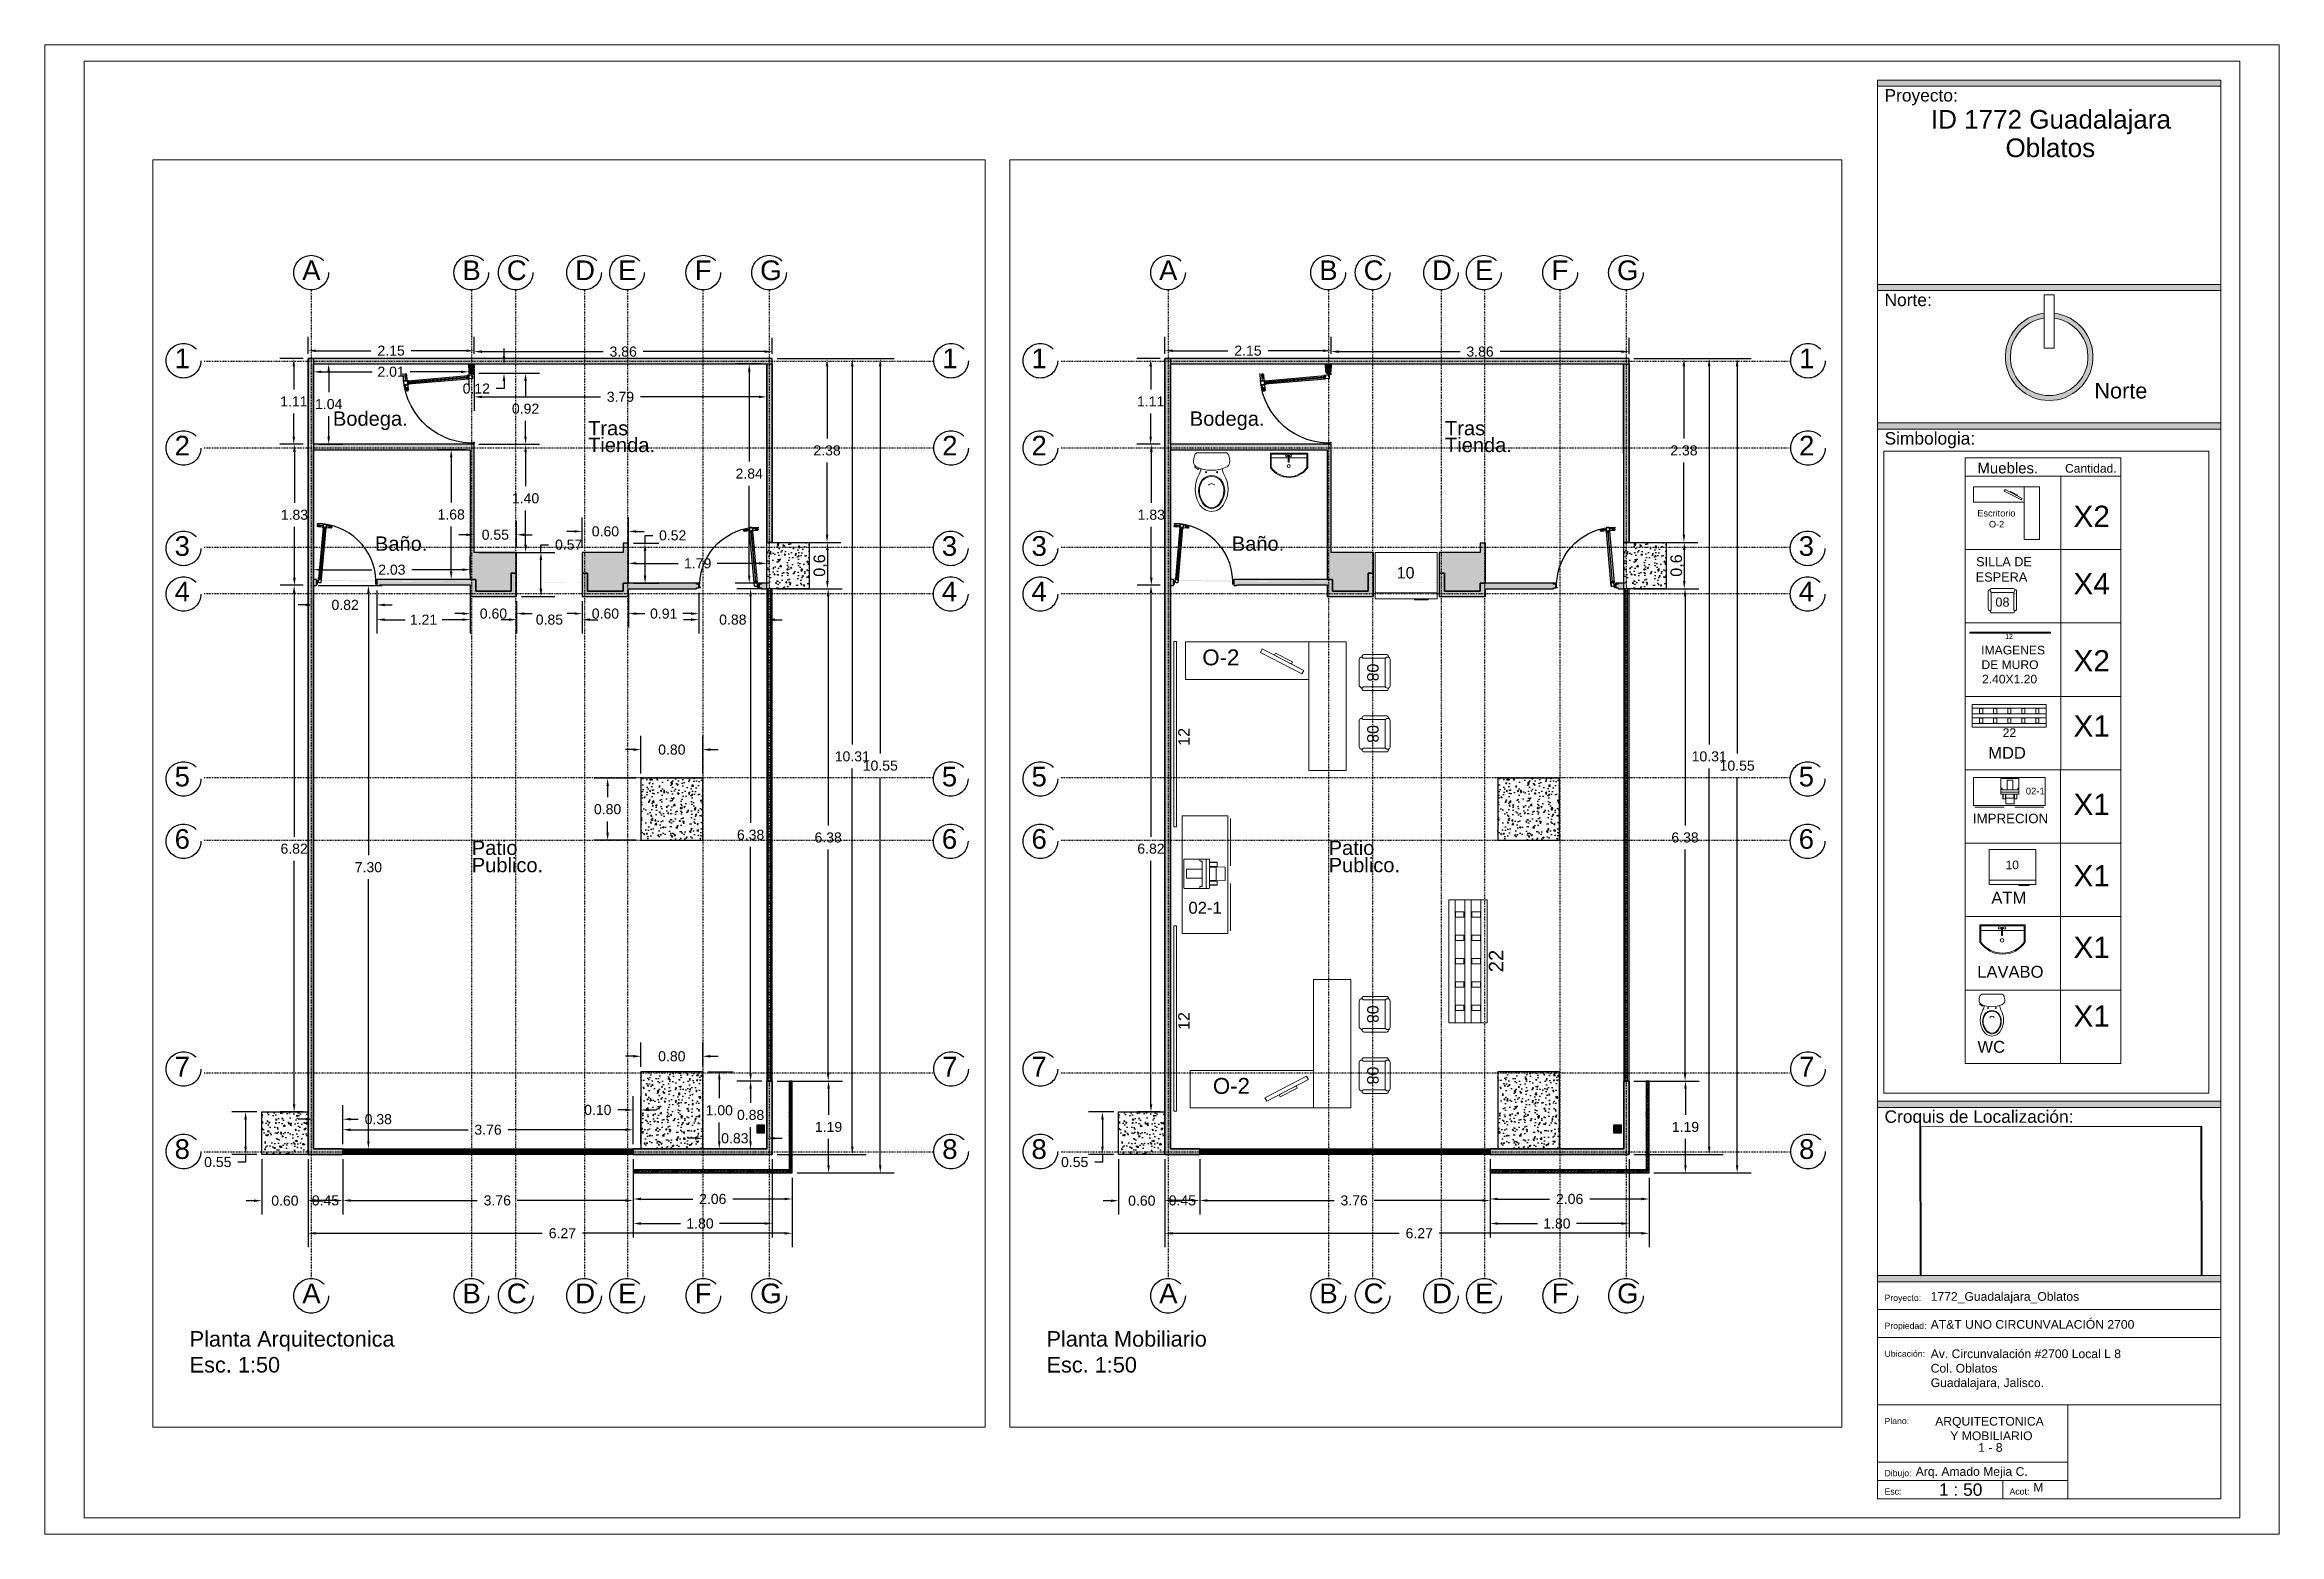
# Paper-space layout 'ARQ-01' of a CAD drawing. Header units: millimetres. Extents: x 76.3 to 166.3, y 66.2 to 126.2.
# The model-space entities are those that its viewports show. They can reach past a viewport. Long polylines and large blocks are cut down to what shows.
import ezdxf

# ---------------------------------------------------------------- set-up
doc = ezdxf.new("R2010")
doc.units = ezdxf.units.MM
doc.linetypes.add('ACAD_ISO03W100', pattern=[30, 12, -18])
doc.linetypes.add('X-PP-NEW$0$HIDDEN', pattern=[0.375, 0.25, -0.125])
for name, color, linetype, lineweight in [('COLUMNA', 250, 'Continuous', 25), ('CORTINA', 252, 'Continuous', 25), ('INFORMACION', 252, 'Continuous', 18), ('LAM-Solapa', 250, 'Continuous', 18), ('MUEBLES', 252, 'Continuous', 18), ('MURO CRISTAL', 140, 'Continuous', 25), ('MURO TABLAROKA', 253, 'Continuous', 25)]:
    doc.layers.add(name, color=color, linetype=linetype, lineweight=lineweight)
for name, color, linetype in [('COTAS', 252, 'Continuous'), ('EJES', 254, 'ACAD_ISO03W100'), ('MEDIDAS', 252, 'Continuous'), ('PUERTAS', 251, 'Continuous')]:
    doc.layers.add(name, color=color, linetype=linetype)
doc.styles.get("Standard").update_dxf_attribs({"font": 'arial.ttf'})
doc.dimstyles.new('ISO-25', dxfattribs={"dimtxt": 2.5, "dimasz": 2.5, "dimexe": 1.25, "dimexo": 0.625, "dimtad": 1, "dimtxsty": 'Standard', "dimcen": 2.5, "dimadec": 0, "dimazin": 0, "dimtfac": 1, "dimtmove": 0, "dimatfit": 3, "dimfxl": 1, "dimarcsym": 0})
doc.dimstyles.get("Standard").update_dxf_attribs({"dimtxt": 0.13, "dimasz": 0.1, "dimexe": 0.18, "dimexo": 0.0625, "dimgap": 0.09, "dimtad": 0, "dimtih": 1, "dimtoh": 1, "dimzin": 0, "dimdsep": 46, "dimtxsty": 'Standard', "dimcen": 0.09, "dimadec": 0, "dimazin": 0, "dimtfac": 1, "dimtofl": 0, "dimtmove": 0, "dimatfit": 3, "dimfxl": 1, "dimtolj": 1, "dimtzin": 0, "dimarcsym": 0})
picture_1 = doc.add_image_def('image1.jpg', size_in_pixel=(1141, 605))

psp = doc.layouts.new('ARQ-01')

# ---------------------------------------------------------------- texts
at = {"layer": 'LAM-Solapa', "attachment_point": 1}
for s, width, heights, insert, char_height in [('\\pi2.1502;ID 1772 Guadalajara', 13.82729, [0], (150.13, 123.619), 0.75), ('\\pi5.1538;Oblatos', 13.82729, [0], (150.13, 122.472), 0.75), ('Norte', 22.68618, [0], (158.863, 112.626), 0.625), ('1772_Guadalajara_Oblatos', 23.37132, [0], (152.271, 76.005), 0.35), ('AT&T UNO CIRCUNVALACIÓN 2700', 23.37132, [0], (152.271, 74.88), 0.35), ('Planta Arquitectonica \\PEsc. 1:50', 22.68618, [0], (82.151, 74.434), 0.625), ('Planta Mobiliario\\PEsc. 1:50', 22.68618, [0], (116.662, 74.434), 0.625), ('Av. Circunvalación #2700 Local L 8\\PCol. Oblatos\\PGuadalajara, Jalisco.', 23.37132, [4.461], (152.271, 73.697), 0.35), ('\\pi0.96775;ARQUITECTONICA\\P\\pi1.4406; Y MOBILIARIO', 6.30978, [1.862], (151.484, 70.977), 0.35), ('\\pi2.7031;1 - 8', 6.30978, [1.46], (151.484, 69.923), 0.35), ('Arq. Amado Mejia C.', 12.25027, [0], (151.668, 68.955), 0.35), ('\\pi0.93798;1 : 50', 3.51409, [1.255], (151.668, 68.301), 0.5), ('M', 2.80981, [1.297], (156.406, 68.322), 0.35)]:
    psp.add_mtext_dynamic_manual_height_columns(s, width=width, gutter_width=12.5, heights=heights, dxfattribs=dict(at, insert=insert, char_height=char_height))

msp = doc.modelspace()

# ---------------------------------------------------------------- texts
at = {"layer": 'EJES', "color": 31}
for s, p in [('A', (1995.358, 1522.459)), ('B', (1997.432, 1522.459)), ('C', (1998.007, 1522.459)), ('D', (1998.892, 1522.459)), ('E', (1999.448, 1522.459)), ('F', (2000.44, 1522.459)), ('G', (2001.288, 1522.459)), ('1', (1993.706, 1521.318)), ('1', (2003.645, 1521.318)), ('2', (1993.706, 1520.188)), ('2', (2003.645, 1520.188)), ('3', (1993.706, 1518.888)), ('3', (2003.64, 1518.888)), ('4', (1993.706, 1518.298)), ('4', (2003.64, 1518.298)), ('5', (1993.706, 1515.903)), ('5', (2003.64, 1515.903)), ('6', (1993.706, 1515.095)), ('6', (2003.64, 1515.095)), ('7', (1993.706, 1512.146)), ('7', (2003.645, 1512.146)), ('8', (1993.706, 1511.079)), ('8', (2003.645, 1511.079)), ('A', (1995.359, 1509.21)), ('B', (1997.433, 1509.21)), ('C', (1998.007, 1509.21)), ('D', (1998.893, 1509.21)), ('E', (1999.449, 1509.21)), ('F', (2000.441, 1509.21)), ('G', (2001.289, 1509.21))]:
    msp.add_text(s, height=0.255, dxfattribs=at).set_placement(p)
at = {"layer": 'INFORMACION', "color": 7}
for s, height, p in [('Muebles.', 0.1342, (2005.383, 1521.41)), ('Cantidad.', 0.108, (2006.48, 1521.419)), ('Escritorio', 0.0817, (2005.383, 1520.871)), ('O-2', 0.0817, (2005.528, 1520.734)), ('X2', 0.2666, (2006.586, 1520.74)), ('Bodega.', 0.1859, (1995.756, 1520.573)), ('Tras', 0.1859, (1999.06, 1520.449)), ('Tienda.', 0.1859, (1999.06, 1520.232)), ('SILLA DE', 0.1139, (2005.367, 1520.248)), ('ESPERA', 0.1139, (2005.362, 1520.056)), ('X4', 0.2666, (2006.586, 1519.896)), ('Baño.', 0.1859, (1996.3, 1518.954)), ('IMAGENES', 0.1083, (2005.431, 1519.144)), ('X2', 0.2666, (2006.586, 1518.931)), ('DE MURO', 0.1083, (2005.434, 1518.962)), ('2.40X1.20', 0.1083, (2005.441, 1518.781)), ('X1', 0.2666, (2006.586, 1518.116)), ('MDD', 0.1483, (2005.518, 1517.838)), ('IMPRECION', 0.119, (2005.327, 1517.031)), ('X1', 0.2666, (2006.586, 1517.135)), ('X1', 0.2666, (2006.586, 1516.24)), ('ATM', 0.1483, (2005.558, 1516.024)), ('X1', 0.2666, (2006.586, 1515.345)), ('Patio', 0.1859, (1997.554, 1515.015)), ('LAVABO', 0.1483, (2005.381, 1515.097)), ('Publico.', 0.1859, (1997.554, 1514.792)), ('X1', 0.2666, (2006.586, 1514.484)), ('WC', 0.1483, (2005.384, 1514.158))]:
    msp.add_text(s, height=height, dxfattribs=at).set_placement(p)
at = {"layer": 'INFORMACION', "color": 140}
for s, height, p in [('08', 0.1139, (2005.608, 1519.742)), ('12', 0.0624, (2005.731, 1519.338)), ('22', 0.1089, (2005.699, 1518.11)), ('02-1', 0.0847, (2005.989, 1517.391)), ('10', 0.1081, (2005.735, 1516.455))]:
    msp.add_text(s, height=height, dxfattribs=at).set_placement(p)
at = {"layer": 'MUEBLES'}
for s, height, p in [('10', 0.1483, (1998.435, 1518.596)), ('O-2', 0.2057, (1995.918, 1517.471)), ('02-1', 0.1545, (1995.738, 1514.254)), ('O-2', 0.2057, (1996.055, 1511.922))]:
    msp.add_text(s, height=height, dxfattribs=at).set_placement(p)
for s, height, rotation, p in [('08', 0.1483, 270, (1998.052, 1517.492)), ('12', 0.1483, 90, (1995.754, 1516.429)), ('08', 0.1483, 270, (1998.052, 1516.698)), ('22', 0.1874, 90, (1999.815, 1513.496)), ('12', 0.1483, 90, (1995.754, 1512.75)), ('08', 0.1483, 270, (1998.052, 1513.068)), ('08', 0.1483, 270, (1998.052, 1512.274))]:
    msp.add_text(s, height=height, rotation=rotation, dxfattribs=at).set_placement(p)

# ---------------------------------------------------------------- blocks, each defined once
blk = doc.blocks.new('Lamina')
at = {"layer": 'LAM-Solapa'}
h = blk.add_hatch(color=256, dxfattribs=at)
h.dxf.hatch_style = 1
h.paths.add_polyline_path([(147.64, -2.85), (175.29, -2.85), (175.29, -3.34), (147.64, -3.34)])
h = blk.add_hatch(color=256, dxfattribs=at)
h.dxf.hatch_style = 1
h.paths.add_polyline_path([(147.64, -19.32), (175.29, -19.32), (175.29, -19.81), (147.64, -19.81)])
h = blk.add_hatch(color=256, dxfattribs=at)
h.dxf.hatch_style = 1
h.paths.add_polyline_path([(147.64, -30.47), (175.29, -30.47), (175.29, -30.96), (147.64, -30.96)])
h = blk.add_hatch(color=256, dxfattribs=at)
h.dxf.hatch_style = 1
h.paths.add_polyline_path([(147.64, -85.12), (175.29, -85.12), (175.29, -85.61), (147.64, -85.61)])
h = blk.add_hatch(color=256, dxfattribs=at)
h.dxf.hatch_style = 1
h.paths.add_polyline_path([(147.64, -99.16), (175.29, -99.16), (175.29, -99.65), (147.64, -99.65)])
for points in [[(0, 0), (0, -120), (180, -120), (180, 0)], [(3.18, -1.32), (3.18, -118.68), (176.82, -118.68), (176.82, -1.32)], [(175.29, -2.85), (147.64, -2.85), (147.64, -117.15), (175.29, -117.15)], [(147.64, -2.85), (175.29, -2.85), (175.29, -3.34), (147.64, -3.34)], [(147.64, -19.32), (175.29, -19.32), (175.29, -19.81), (147.64, -19.81)], [(147.64, -30.47), (175.29, -30.47), (175.29, -30.96), (147.64, -30.96)], [(147.64, -85.12), (175.29, -85.12), (175.29, -85.61), (147.64, -85.61)], [(147.64, -99.16), (175.29, -99.16), (175.29, -99.65), (147.64, -99.65)]]:
    blk.add_lwpolyline(points, close=True, dxfattribs=at)
for points in [[(147.64, -101.9), (175.29, -101.9)], [(147.64, -104.15), (175.29, -104.15)], [(147.64, -109.57), (175.29, -109.57)], [(162.96, -117.15), (162.96, -109.57)], [(147.64, -114.2), (162.96, -114.2)], [(147.64, -115.67), (162.96, -115.67)], [(157.74, -115.67), (157.74, -117.15)]]:
    blk.add_lwpolyline(points, dxfattribs=at)
at = {"layer": 'LAM-Solapa', "attachment_point": 1}
for s, width, insert, char_height in [('Proyecto:', 22.6862, (148.2, -3.58), 1), ('Norte:', 22.6862, (148.2, -20.06), 1), ('Simbologia:', 22.6862, (148.2, -31.21), 1), ('Croquis de Localización:', 22.6862, (148.2, -85.85), 1), ('Proyecto:', 22.6862, (148.2, -100.7), 0.5), ('Propiedad:', 22.6862, (148.2, -102.95), 0.5), ('Ubicación:', 22.6862, (148.2, -105.2), 0.5), ('Plano:', 22.6862, (148.2, -110.62), 0.5), ('Dibujo:', 2.28, (148.2, -114.82), 0.5), ('Esc:', 2.28, (148.2, -116.3), 0.5), ('Acot:', 22.6862, (158.27, -116.3), 0.5)]:
    blk.add_mtext_dynamic_manual_height_columns(s, width=width, gutter_width=12.5, heights=[0], dxfattribs=dict(at, insert=insert, char_height=char_height))
blk = doc.blocks.new('*D0')
at = {"layer": 'Defpoints', "color": 0, "lineweight": -3, "transparency": 16777216}
for p in [(2001.444, 1521.443), (2001.444, 1511.138), (2002.481, 1511.138)]:
    blk.add_point(p, dxfattribs=at)
at = {"layer": 'MEDIDAS', "color": 0, "lineweight": -2, "transparency": 16777216}
for p, q in [((2001.506, 1521.443), (2002.661, 1521.443)), ((2002.481, 1521.343), (2002.481, 1516.447)), ((2002.481, 1511.238), (2002.481, 1516.135)), ((2001.506, 1511.138), (2002.661, 1511.138))]:
    blk.add_line(p, q, dxfattribs=at)
at = {"layer": 'MEDIDAS', "color": 0, "lineweight": -3, "transparency": 16777216}
for points in [[(2002.464, 1521.343), (2002.497, 1521.343), (2002.481, 1521.443)], [(2002.464, 1511.238), (2002.497, 1511.238), (2002.481, 1511.138)]]:
    blk.add_solid(points, dxfattribs=at)
at = {"layer": 'MEDIDAS', "color": 0, "lineweight": -3, "transparency": 16777216, "insert": (2002.481, 1516.291), "char_height": 0.13, "attachment_point": 5}
blk.add_mtext('\\A1;10.31', dxfattribs=at)
blk = doc.blocks.new('*D1')
at = {"layer": 'Defpoints', "color": 0, "lineweight": -3, "transparency": 16777216}
for p in [(2001.444, 1521.443), (2001.444, 1519.063), (2002.154, 1519.063)]:
    blk.add_point(p, dxfattribs=at)
at = {"layer": 'MEDIDAS', "color": 0, "lineweight": -2, "transparency": 16777216}
for p, q in [((2001.506, 1521.443), (2002.334, 1521.443)), ((2002.154, 1521.343), (2002.154, 1520.41)), ((2002.154, 1519.163), (2002.154, 1520.097)), ((2001.506, 1519.063), (2002.334, 1519.063))]:
    blk.add_line(p, q, dxfattribs=at)
at = {"layer": 'MEDIDAS', "color": 0, "lineweight": -3, "transparency": 16777216}
for points in [[(2002.137, 1521.343), (2002.17, 1521.343), (2002.154, 1521.443)], [(2002.137, 1519.163), (2002.17, 1519.163), (2002.154, 1519.063)]]:
    blk.add_solid(points, dxfattribs=at)
at = {"layer": 'MEDIDAS', "color": 0, "lineweight": -3, "transparency": 16777216, "insert": (2002.154, 1520.253), "char_height": 0.13, "attachment_point": 5}
blk.add_mtext('\\A1;2.38', dxfattribs=at)
blk = doc.blocks.new('*D2')
at = {"layer": 'Defpoints', "color": 0, "transparency": 16777216}
for p in [(2001.944, 1519.063), (2001.944, 1518.463), (2002.158, 1518.463)]:
    blk.add_point(p, dxfattribs=at)
at = {"layer": 'MEDIDAS', "color": 0, "lineweight": -2, "transparency": 16777216}
for p, q in [((2002.044, 1519.063), (2002.158, 1519.063)), ((2002.158, 1518.963), (2002.158, 1518.563)), ((2002.044, 1518.463), (2002.158, 1518.463))]:
    blk.add_line(p, q, dxfattribs=at)
at = {"layer": 'MEDIDAS', "color": 0, "transparency": 16777216}
for points in [[(2002.141, 1518.963), (2002.175, 1518.963), (2002.158, 1519.063)], [(2002.141, 1518.563), (2002.175, 1518.563), (2002.158, 1518.463)]]:
    blk.add_solid(points, dxfattribs=at)
at = {"layer": 'MEDIDAS', "color": 0, "transparency": 16777216, "insert": (2002.068, 1518.763), "char_height": 0.15, "attachment_point": 5, "rotation": 90}
blk.add_mtext('0,6', dxfattribs=at)
blk = doc.blocks.new('*D3')
at = {"layer": 'Defpoints', "color": 0, "lineweight": -3, "transparency": 16777216}
for p in [(2001.444, 1518.463), (2001.444, 1512.088), (2002.168, 1512.088)]:
    blk.add_point(p, dxfattribs=at)
at = {"layer": 'MEDIDAS', "color": 0, "lineweight": -2, "transparency": 16777216}
for p, q in [((2001.506, 1518.463), (2002.348, 1518.463)), ((2002.168, 1518.363), (2002.168, 1515.398)), ((2002.168, 1512.188), (2002.168, 1515.085)), ((2001.506, 1512.088), (2002.348, 1512.088))]:
    blk.add_line(p, q, dxfattribs=at)
at = {"layer": 'MEDIDAS', "color": 0, "lineweight": -3, "transparency": 16777216}
for points in [[(2002.152, 1518.363), (2002.185, 1518.363), (2002.168, 1518.463)], [(2002.152, 1512.188), (2002.185, 1512.188), (2002.168, 1512.088)]]:
    blk.add_solid(points, dxfattribs=at)
at = {"layer": 'MEDIDAS', "color": 0, "lineweight": -3, "transparency": 16777216, "insert": (2002.168, 1515.241), "char_height": 0.13, "attachment_point": 5}
blk.add_mtext('\\A1;6.38', dxfattribs=at)
blk = doc.blocks.new('*D4')
at = {"layer": 'Defpoints', "color": 0, "lineweight": -3, "transparency": 16777216}
for p in [(2001.704, 1512.088), (2001.704, 1510.898), (2002.173, 1510.898)]:
    blk.add_point(p, dxfattribs=at)
at = {"layer": 'MEDIDAS', "color": 0, "lineweight": -2, "transparency": 16777216}
for p, q in [((2001.766, 1512.088), (2002.353, 1512.088)), ((2002.173, 1511.988), (2002.173, 1511.65)), ((2002.173, 1510.998), (2002.173, 1511.337)), ((2001.766, 1510.898), (2002.353, 1510.898))]:
    blk.add_line(p, q, dxfattribs=at)
at = {"layer": 'MEDIDAS', "color": 0, "lineweight": -3, "transparency": 16777216}
for points in [[(2002.157, 1511.988), (2002.19, 1511.988), (2002.173, 1512.088)], [(2002.157, 1510.998), (2002.19, 1510.998), (2002.173, 1510.898)]]:
    blk.add_solid(points, dxfattribs=at)
at = {"layer": 'MEDIDAS', "color": 0, "lineweight": -3, "transparency": 16777216, "insert": (2002.173, 1511.493), "char_height": 0.13, "attachment_point": 5}
blk.add_mtext('\\A1;1.19', dxfattribs=at)
blk = doc.blocks.new('*D5')
at = {"layer": 'Defpoints', "color": 0, "lineweight": -3, "transparency": 16777216}
for p in [(2001.444, 1521.443), (2001.704, 1510.898), (2002.843, 1510.898)]:
    blk.add_point(p, dxfattribs=at)
at = {"layer": 'MEDIDAS', "color": 0, "lineweight": -2, "transparency": 16777216}
for p, q in [((2001.506, 1521.443), (2003.023, 1521.443)), ((2002.843, 1521.343), (2002.843, 1516.327)), ((2002.843, 1510.998), (2002.843, 1516.015)), ((2001.766, 1510.898), (2003.023, 1510.898))]:
    blk.add_line(p, q, dxfattribs=at)
at = {"layer": 'MEDIDAS', "color": 0, "lineweight": -3, "transparency": 16777216}
for points in [[(2002.826, 1521.343), (2002.859, 1521.343), (2002.843, 1521.443)], [(2002.826, 1510.998), (2002.859, 1510.998), (2002.843, 1510.898)]]:
    blk.add_solid(points, dxfattribs=at)
at = {"layer": 'MEDIDAS', "color": 0, "lineweight": -3, "transparency": 16777216, "insert": (2002.843, 1516.171), "char_height": 0.13, "attachment_point": 5}
blk.add_mtext('\\A1;10.55', dxfattribs=at)
blk = doc.blocks.new('*D6')
at = {"layer": 'Defpoints', "color": 0, "lineweight": -3, "transparency": 16777216}
for p in [(1999.644, 1510.897), (2001.704, 1510.898), (1999.644, 1510.56)]:
    blk.add_point(p, dxfattribs=at)
at = {"layer": 'MEDIDAS', "color": 0, "lineweight": -2, "transparency": 16777216}
for p, q in [((1999.644, 1510.834), (1999.644, 1510.38)), ((2001.704, 1510.836), (2001.704, 1510.38)), ((1999.744, 1510.56), (2000.414, 1510.56)), ((2001.604, 1510.56), (2000.934, 1510.56))]:
    blk.add_line(p, q, dxfattribs=at)
at = {"layer": 'MEDIDAS', "color": 0, "lineweight": -3, "transparency": 16777216}
for points in [[(1999.744, 1510.577), (1999.744, 1510.544), (1999.644, 1510.56)], [(2001.604, 1510.577), (2001.604, 1510.544), (2001.704, 1510.56)]]:
    blk.add_solid(points, dxfattribs=at)
at = {"layer": 'MEDIDAS', "color": 0, "lineweight": -3, "transparency": 16777216, "insert": (2000.674, 1510.56), "char_height": 0.13, "attachment_point": 5}
blk.add_mtext('\\A1;2.06', dxfattribs=at)
blk = doc.blocks.new('*D7')
at = {"layer": 'Defpoints', "color": 0, "lineweight": -3, "transparency": 16777216}
for p in [(1995.434, 1510.898), (2001.704, 1510.898), (1995.434, 1510.116)]:
    blk.add_point(p, dxfattribs=at)
at = {"layer": 'MEDIDAS', "color": 0, "lineweight": -2, "transparency": 16777216}
for p, q in [((1995.434, 1510.836), (1995.434, 1509.936)), ((2001.704, 1510.836), (2001.704, 1509.936)), ((1995.534, 1510.116), (1998.467, 1510.116)), ((2001.604, 1510.116), (1998.986, 1510.116))]:
    blk.add_line(p, q, dxfattribs=at)
at = {"layer": 'MEDIDAS', "color": 0, "lineweight": -3, "transparency": 16777216}
for points in [[(1995.534, 1510.132), (1995.534, 1510.099), (1995.434, 1510.116)], [(2001.604, 1510.132), (2001.604, 1510.099), (2001.704, 1510.116)]]:
    blk.add_solid(points, dxfattribs=at)
at = {"layer": 'MEDIDAS', "color": 0, "lineweight": -3, "transparency": 16777216, "insert": (1998.727, 1510.116), "char_height": 0.13, "attachment_point": 5}
blk.add_mtext('\\A1;6.27', dxfattribs=at)
blk = doc.blocks.new('*D8')
at = {"layer": 'Defpoints', "color": 0, "lineweight": -3, "transparency": 16777216}
for p in [(1999.644, 1511.138), (2001.444, 1511.138), (1999.644, 1510.242)]:
    blk.add_point(p, dxfattribs=at)
at = {"layer": 'MEDIDAS', "color": 0, "lineweight": -2, "transparency": 16777216}
for p, q in [((1999.644, 1511.076), (1999.644, 1510.062)), ((2001.444, 1511.076), (2001.444, 1510.062)), ((1999.744, 1510.242), (2000.257, 1510.242)), ((2001.344, 1510.242), (2000.762, 1510.242))]:
    blk.add_line(p, q, dxfattribs=at)
at = {"layer": 'MEDIDAS', "color": 0, "lineweight": -3, "transparency": 16777216}
for points in [[(1999.744, 1510.259), (1999.744, 1510.226), (1999.644, 1510.242)], [(2001.344, 1510.259), (2001.344, 1510.226), (2001.444, 1510.242)]]:
    blk.add_solid(points, dxfattribs=at)
at = {"layer": 'MEDIDAS', "color": 0, "lineweight": -3, "transparency": 16777216, "insert": (2000.509, 1510.242), "char_height": 0.13, "attachment_point": 5}
blk.add_mtext('\\A1;1.80', dxfattribs=at)
blk = doc.blocks.new('*D9')
at = {"layer": 'Defpoints', "color": 0, "lineweight": -3, "transparency": 16777216}
for p in [(1995.884, 1511.138), (1999.644, 1511.138), (1995.884, 1510.541)]:
    blk.add_point(p, dxfattribs=at)
at = {"layer": 'MEDIDAS', "color": 0, "lineweight": -2, "transparency": 16777216}
for p, q in [((1995.884, 1511.076), (1995.884, 1510.361)), ((1999.644, 1511.076), (1999.644, 1510.361)), ((1995.984, 1510.541), (1997.625, 1510.541)), ((1999.544, 1510.541), (1998.143, 1510.541))]:
    blk.add_line(p, q, dxfattribs=at)
at = {"layer": 'MEDIDAS', "color": 0, "lineweight": -3, "transparency": 16777216}
for points in [[(1995.984, 1510.557), (1995.984, 1510.524), (1995.884, 1510.541)], [(1999.544, 1510.557), (1999.544, 1510.524), (1999.644, 1510.541)]]:
    blk.add_solid(points, dxfattribs=at)
at = {"layer": 'MEDIDAS', "color": 0, "lineweight": -3, "transparency": 16777216, "insert": (1997.884, 1510.541), "char_height": 0.13, "attachment_point": 5}
blk.add_mtext('\\A1;3.76', dxfattribs=at)
blk = doc.blocks.new('*D10')
at = {"layer": 'Defpoints', "color": 0, "lineweight": -3, "transparency": 16777216}
for p in [(1995.434, 1511.138), (1995.884, 1511.138), (1995.434, 1510.541)]:
    blk.add_point(p, dxfattribs=at)
at = {"layer": 'MEDIDAS', "color": 0, "lineweight": -2, "transparency": 16777216}
for p, q in [((1995.434, 1511.076), (1995.434, 1510.361)), ((1995.884, 1511.076), (1995.884, 1510.361)), ((1995.784, 1510.541), (1995.534, 1510.541))]:
    blk.add_line(p, q, dxfattribs=at)
at = {"layer": 'MEDIDAS', "color": 0, "lineweight": -3, "transparency": 16777216}
for points in [[(1995.534, 1510.558), (1995.534, 1510.524), (1995.434, 1510.541)], [(1995.784, 1510.558), (1995.784, 1510.524), (1995.884, 1510.541)]]:
    blk.add_solid(points, dxfattribs=at)
at = {"layer": 'MEDIDAS', "color": 0, "lineweight": -3, "transparency": 16777216, "insert": (1995.659, 1510.541), "char_height": 0.13, "attachment_point": 5}
blk.add_mtext('\\A1;0.45', dxfattribs=at)
blk = doc.blocks.new('*D11')
at = {"layer": 'Defpoints', "color": 0, "lineweight": -3, "transparency": 16777216}
for p in [(1994.834, 1511.138), (1995.434, 1511.138), (1994.834, 1510.538)]:
    blk.add_point(p, dxfattribs=at)
at = {"layer": 'MEDIDAS', "color": 0, "lineweight": -2, "transparency": 16777216}
for p, q in [((1994.834, 1511.076), (1994.834, 1510.358)), ((1995.434, 1511.076), (1995.434, 1510.358)), ((1994.734, 1510.538), (1994.634, 1510.538)), ((1995.534, 1510.538), (1995.634, 1510.538))]:
    blk.add_line(p, q, dxfattribs=at)
at = {"layer": 'MEDIDAS', "color": 0, "lineweight": -3, "transparency": 16777216}
for points in [[(1994.734, 1510.554), (1994.734, 1510.521), (1994.834, 1510.538)], [(1995.534, 1510.554), (1995.534, 1510.521), (1995.434, 1510.538)]]:
    blk.add_solid(points, dxfattribs=at)
at = {"layer": 'MEDIDAS', "color": 0, "lineweight": -3, "transparency": 16777216, "insert": (1995.134, 1510.538), "char_height": 0.13, "attachment_point": 5}
blk.add_mtext('\\A1;0.60', dxfattribs=at)
blk = doc.blocks.new('*D12')
at = {"layer": 'Defpoints', "color": 0, "lineweight": -3, "transparency": 16777216}
for p in [(1994.834, 1511.688), (1994.625, 1511.138), (1994.834, 1511.138)]:
    blk.add_point(p, dxfattribs=at)
at = {"layer": 'MEDIDAS', "color": 0, "lineweight": -2, "transparency": 16777216}
for p, q in [((1994.771, 1511.688), (1994.445, 1511.688)), ((1994.625, 1511.588), (1994.625, 1511.238)), ((1994.771, 1511.138), (1994.445, 1511.138)), ((1994.625, 1511.038), (1994.525, 1511.038)), ((1994.625, 1511.138), (1994.625, 1511.038))]:
    blk.add_line(p, q, dxfattribs=at)
at = {"layer": 'MEDIDAS', "color": 0, "lineweight": -3, "transparency": 16777216}
for points in [[(1994.608, 1511.588), (1994.641, 1511.588), (1994.625, 1511.688)], [(1994.608, 1511.238), (1994.641, 1511.238), (1994.625, 1511.138)]]:
    blk.add_solid(points, dxfattribs=at)
at = {"layer": 'MEDIDAS', "color": 0, "lineweight": -3, "transparency": 16777216, "insert": (1994.265, 1511.038), "char_height": 0.13, "attachment_point": 5}
blk.add_mtext('\\A1;0.55', dxfattribs=at)
blk = doc.blocks.new('*D13')
at = {"layer": 'Defpoints', "color": 0, "lineweight": -3, "transparency": 16777216}
for p in [(1995.253, 1518.507), (1995.434, 1518.507), (1995.434, 1511.688)]:
    blk.add_point(p, dxfattribs=at)
at = {"layer": 'MEDIDAS', "color": 0, "lineweight": -2, "transparency": 16777216}
for p, q in [((1995.371, 1518.507), (1995.073, 1518.507)), ((1995.253, 1518.407), (1995.253, 1515.252)), ((1995.253, 1511.788), (1995.253, 1514.94)), ((1995.371, 1511.688), (1995.073, 1511.688))]:
    blk.add_line(p, q, dxfattribs=at)
at = {"layer": 'MEDIDAS', "color": 0, "lineweight": -3, "transparency": 16777216}
for points in [[(1995.237, 1518.407), (1995.27, 1518.407), (1995.253, 1518.507)], [(1995.237, 1511.788), (1995.27, 1511.788), (1995.253, 1511.688)]]:
    blk.add_solid(points, dxfattribs=at)
at = {"layer": 'MEDIDAS', "color": 0, "lineweight": -3, "transparency": 16777216, "insert": (1995.253, 1515.096), "char_height": 0.13, "attachment_point": 5}
blk.add_mtext('\\A1;6.82', dxfattribs=at)
blk = doc.blocks.new('*D14')
at = {"layer": 'Defpoints', "color": 0, "lineweight": -3, "transparency": 16777216}
for p in [(1995.257, 1520.333), (1995.257, 1520.333), (1995.257, 1518.507)]:
    blk.add_point(p, dxfattribs=at)
at = {"layer": 'MEDIDAS', "color": 0, "lineweight": -2, "transparency": 16777216}
for p, q in [((1995.194, 1520.333), (1995.077, 1520.333)), ((1995.257, 1520.233), (1995.257, 1519.576)), ((1995.257, 1518.607), (1995.257, 1519.264)), ((1995.194, 1518.507), (1995.077, 1518.507))]:
    blk.add_line(p, q, dxfattribs=at)
at = {"layer": 'MEDIDAS', "color": 0, "lineweight": -3, "transparency": 16777216}
for points in [[(1995.24, 1520.233), (1995.274, 1520.233), (1995.257, 1520.333)], [(1995.24, 1518.607), (1995.274, 1518.607), (1995.257, 1518.507)]]:
    blk.add_solid(points, dxfattribs=at)
at = {"layer": 'MEDIDAS', "color": 0, "lineweight": -3, "transparency": 16777216, "insert": (1995.257, 1519.42), "char_height": 0.13, "attachment_point": 5}
blk.add_mtext('\\A1;1.83', dxfattribs=at)
blk = doc.blocks.new('*D15')
at = {"layer": 'Defpoints', "color": 0, "lineweight": -3, "transparency": 16777216}
for p in [(1995.249, 1521.443), (1995.434, 1521.443), (1995.434, 1520.333)]:
    blk.add_point(p, dxfattribs=at)
at = {"layer": 'MEDIDAS', "color": 0, "lineweight": -2, "transparency": 16777216}
for p, q in [((1995.371, 1521.443), (1995.069, 1521.443)), ((1995.249, 1521.343), (1995.249, 1521.044)), ((1995.249, 1520.433), (1995.249, 1520.733)), ((1995.371, 1520.333), (1995.069, 1520.333))]:
    blk.add_line(p, q, dxfattribs=at)
at = {"layer": 'MEDIDAS', "color": 0, "lineweight": -3, "transparency": 16777216}
for points in [[(1995.232, 1521.343), (1995.266, 1521.343), (1995.249, 1521.443)], [(1995.232, 1520.433), (1995.266, 1520.433), (1995.249, 1520.333)]]:
    blk.add_solid(points, dxfattribs=at)
at = {"layer": 'MEDIDAS', "color": 0, "lineweight": -3, "transparency": 16777216, "insert": (1995.249, 1520.888), "char_height": 0.13, "attachment_point": 5}
blk.add_mtext('\\A1;1.11', dxfattribs=at)
blk = doc.blocks.new('*D16')
at = {"layer": 'Defpoints', "color": 0, "lineweight": -3, "transparency": 16777216}
for p in [(1995.434, 1521.443), (1997.584, 1521.545), (1997.584, 1521.443)]:
    blk.add_point(p, dxfattribs=at)
at = {"layer": 'MEDIDAS', "color": 0, "lineweight": -2, "transparency": 16777216}
for p, q in [((1995.434, 1521.506), (1995.434, 1521.725)), ((1997.584, 1521.506), (1997.584, 1521.725)), ((1995.534, 1521.545), (1996.248, 1521.545)), ((1997.484, 1521.545), (1996.769, 1521.545))]:
    blk.add_line(p, q, dxfattribs=at)
at = {"layer": 'MEDIDAS', "color": 0, "lineweight": -3, "transparency": 16777216}
for points in [[(1995.534, 1521.561), (1995.534, 1521.528), (1995.434, 1521.545)], [(1997.484, 1521.561), (1997.484, 1521.528), (1997.584, 1521.545)]]:
    blk.add_solid(points, dxfattribs=at)
at = {"layer": 'MEDIDAS', "color": 0, "lineweight": -3, "transparency": 16777216, "insert": (1996.509, 1521.545), "char_height": 0.13, "attachment_point": 5}
blk.add_mtext('\\A1;2.15', dxfattribs=at)
blk = doc.blocks.new('*D17')
at = {"layer": 'Defpoints', "color": 0, "lineweight": -3, "transparency": 16777216}
for p in [(1997.584, 1521.443), (2001.444, 1521.533), (2001.444, 1521.443)]:
    blk.add_point(p, dxfattribs=at)
at = {"layer": 'MEDIDAS', "color": 0, "lineweight": -2, "transparency": 16777216}
for p, q in [((1997.584, 1521.506), (1997.584, 1521.713)), ((2001.444, 1521.506), (2001.444, 1521.713)), ((1997.684, 1521.533), (1999.255, 1521.533)), ((2001.344, 1521.533), (1999.773, 1521.533))]:
    blk.add_line(p, q, dxfattribs=at)
at = {"layer": 'MEDIDAS', "color": 0, "lineweight": -3, "transparency": 16777216}
for points in [[(1997.684, 1521.55), (1997.684, 1521.516), (1997.584, 1521.533)], [(2001.344, 1521.55), (2001.344, 1521.516), (2001.444, 1521.533)]]:
    blk.add_solid(points, dxfattribs=at)
at = {"layer": 'MEDIDAS', "color": 0, "lineweight": -3, "transparency": 16777216, "insert": (1999.514, 1521.533), "char_height": 0.13, "attachment_point": 5}
blk.add_mtext('\\A1;3.86', dxfattribs=at)
blk = doc.blocks.new('X-PP-NEW$0$6370-Junquillo')
at = {"color": 0, "linetype": 'ByBlock', "ltscale": 10}
for p, q in [((-0.002, -0.013), (-0.004, -0.013)), ((-0.004, -0.013), (-0.004, -0.016)), ((0.01, -0.016), (-0.004, -0.016)), ((-0.002, -0.013), (-0.002, -0.015)), ((0.008, -0.015), (-0.002, -0.015)), ((0, -0.001), (0, -0.003)), ((0, -0.001), (0.014, -0.001)), ((0, -0.003), (0.001, -0.003)), ((0.001, -0.002), (0.001, -0.003)), ((0.001, -0.002), (0.013, -0.002)), ((0.008, -0.009), (0.008, -0.015)), ((0.013, -0.009), (0.008, -0.009)), ((0.01, -0.01), (0.01, -0.016)), ((0.013, -0.01), (0.01, -0.01)), ((0.013, -0.002), (0.013, -0.009)), ((0.013, -0.01), (0.013, -0.016)), ((0.013, -0.016), (0.014, -0.016)), ((0.014, -0.001), (0.014, -0.016))]:
    blk.add_line(p, q, dxfattribs=at)
blk = doc.blocks.new('X-PP-NEW$0$Vinil Cuña')
at = {"color": 0, "linetype": 'ByBlock', "ltscale": 10}
for p, q in [((-0.003, 0.003), (-0.003, 0.004)), ((-0.002, 0.003), (-0.003, 0.003)), ((0.004, 0), (0, 0)), ((0, -0.003), (0, 0)), ((-0.003, -0.004), (-0.003, -0.005)), ((-0.002, -0.005), (-0.003, -0.005)), ((-0.002, -0.007), (-0.002, -0.005)), ((-0.002, -0.007), (-0.002, -0.007)), ((0.001, -0.003), (0, -0.003)), ((0.001, -0.004), (0.001, -0.003))]:
    blk.add_line(p, q, dxfattribs=at)
for centre, radius, start, end in [((-0.002, -0.003), 0.00702, 32.4514, 94.8697), ((-0.007, 0), 0.00598, 315.8525, 35.1325), ((0.001, -0.007), 0.00332, 98.816, 172.8772)]:
    blk.add_arc(centre, radius, start, end, dxfattribs=at)
blk = doc.blocks.new('X-PP-NEW$0$Plomo-1')
at = {"color": 0, "linetype": 'ByBlock', "ltscale": 10}
blk.add_lwpolyline([(-0.006, 0.006), (0.006, 0.006), (0.006, 0), (-0.006, 0)], close=True, dxfattribs=at)
at = {"color": 0, "linetype": 'X-PP-NEW$0$HIDDEN', "ltscale": 10}
for points in [[(0.006, 0.006), (-0.006, 0)], [(-0.006, 0.006), (0.006, 0)]]:
    blk.add_lwpolyline(points, dxfattribs=at)
blk = doc.blocks.new('X-PP-NEW$0$Vinil Respaldo')
at = {"color": 0, "linetype": 'ByBlock', "ltscale": 10}
for p, q in [((-0.004, 0.001), (-0.004, 0)), ((0, 0), (-0.004, 0)), ((0, 0), (0, -0.003)), ((0.001, 0), (0.001, -0.001)), ((0.001, -0.001), (0.003, 0)), ((0.003, 0.002), (0.003, 0.004)), ((0.003, 0), (0.003, 0)), ((-0.005, -0.002), (-0.005, -0.003)), ((-0.005, -0.002), (-0.005, -0.004)), ((-0.005, -0.002), (-0.005, -0.003)), ((-0.005, -0.002), (-0.005, -0.002)), ((-0.004, -0.002), (-0.005, -0.002)), ((-0.005, -0.003), (-0.005, -0.003)), ((-0.005, -0.003), (-0.005, -0.003)), ((-0.005, -0.003), (-0.005, -0.004)), ((-0.005, -0.003), (-0.005, -0.004)), ((-0.005, -0.004), (-0.005, -0.004)), ((-0.004, -0.004), (-0.005, -0.004)), ((-0.004, -0.002), (-0.004, -0.003)), ((-0.004, -0.002), (-0.004, -0.003)), ((-0.004, -0.002), (-0.004, -0.003)), ((-0.004, -0.002), (-0.004, -0.002)), ((-0.004, -0.003), (-0.004, -0.003)), ((-0.004, -0.003), (-0.004, -0.003)), ((-0.004, -0.003), (0, -0.003)), ((-0.004, -0.003), (0, -0.003)), ((-0.004, -0.003), (-0.004, -0.004)), ((-0.004, -0.003), (-0.004, -0.004)), ((-0.004, -0.003), (-0.004, -0.004)), ((-0.004, -0.004), (-0.004, -0.004)), ((0, -0.003), (0, -0.007)), ((0.001, -0.007), (0, -0.007)), ((0.001, -0.001), (0.003, 0)), ((0.001, -0.003), (0.003, -0.001)), ((0.001, -0.001), (0.001, -0.003)), ((0.001, -0.003), (0.003, -0.002)), ((0.001, -0.003), (0.001, -0.004)), ((0.001, -0.005), (0.003, -0.003)), ((0.001, -0.004), (0.003, -0.003)), ((0.001, -0.007), (0.003, -0.005)), ((0.001, -0.006), (0.003, -0.005)), ((0.001, -0.005), (0.001, -0.006)), ((0.003, -0.002), (0.003, -0.001)), ((0.003, -0.003), (0.003, -0.003)), ((0.003, -0.005), (0.003, -0.005))]:
    blk.add_line(p, q, dxfattribs=at)
for centre, radius, start, end in [((-0.005, 0.015), 0.0137, 273.2604, 303.0933), ((-0.001, 0.003), 0.00347, 300.7277, 342.7559)]:
    blk.add_arc(centre, radius, start, end, dxfattribs=at)
blk = doc.blocks.new('X-PP-NEW$0$9204-29204-Cerco Chapa')
at = {"color": 0, "linetype": 'ByBlock', "ltscale": 10}
for p, q in [((-0.054, 0.022), (-0.055, 0.022)), ((-0.055, 0.022), (-0.055, 0.022)), ((-0.005, 0.022), (-0.055, 0.022)), ((-0.054, 0.022), (-0.054, 0.007)), ((-0.054, 0.007), (-0.053, 0.007)), ((-0.054, -0.004), (-0.054, 0.004)), ((-0.054, 0.004), (-0.051, 0.004)), ((-0.053, 0.021), (-0.053, 0.011)), ((-0.006, 0.021), (-0.053, 0.021)), ((-0.053, 0.011), (-0.049, 0.011)), ((-0.053, 0.01), (-0.051, 0.01)), ((-0.053, 0.01), (-0.053, 0.007)), ((-0.053, -0.003), (-0.053, 0.003)), ((-0.053, 0.003), (-0.049, 0.003)), ((-0.051, 0.01), (-0.051, 0.004)), ((-0.049, 0.011), (-0.049, 0.003)), ((-0.055, -0.022), (-0.055, -0.022)), ((-0.054, -0.022), (-0.055, -0.022)), ((-0.005, -0.022), (-0.055, -0.022)), ((-0.054, -0.004), (-0.051, -0.004)), ((-0.054, -0.022), (-0.054, -0.007)), ((-0.054, -0.007), (-0.053, -0.007)), ((-0.053, -0.003), (-0.049, -0.003)), ((-0.053, -0.01), (-0.053, -0.007)), ((-0.053, -0.01), (-0.051, -0.01)), ((-0.053, -0.021), (-0.053, -0.012)), ((-0.053, -0.012), (-0.049, -0.012)), ((-0.006, -0.021), (-0.053, -0.021)), ((-0.051, -0.01), (-0.051, -0.004)), ((-0.049, -0.012), (-0.049, -0.003))]:
    blk.add_line(p, q, dxfattribs=at)
for radius, start, end in [(0.0527, 336.6352, 23.3648), (0.054, 335.7253, 24.2747)]:
    blk.add_arc((-0.054, 0), radius, start, end, dxfattribs=at)
blk = doc.blocks.new('X-PP-NEW$0$Bisagra Pivote Descentrado Planta')
at = {"color": 0, "linetype": 'ByBlock', "ltscale": 10}
blk.add_lwpolyline([(0, -0.012), (-0.011, -0.012), (-0.029, -0.009, -0.365008), (-0.032, -0.006), (-0.032, 0.006, -0.365008), (-0.029, 0.009), (-0.011, 0.012), (0, 0.012), (0, -0.012)], format="xyb", dxfattribs=at)
blk.add_circle((-0.019, 0), 0.0045, dxfattribs=at)
blk = doc.blocks.new('X-PP-NEW$0$1142-Jaladera-planta')
at = {"color": 0, "linetype": 'ByBlock', "ltscale": 10}
for points in [[(0, 0.019), (0.006, 0.019), (0.006, -0.019), (0, -0.019)], [(0, 0.015), (0.006, 0.015)], [(0, 0.009), (0.006, 0.009)], [(0, 0), (0.006, 0)], [(0.037, 0.013), (0.037, -0.013)], [(0, -0.009), (0.006, -0.009)], [(0, -0.015), (0.006, -0.015)]]:
    blk.add_lwpolyline(points, dxfattribs=at)
blk.add_lwpolyline([(0.006, -0.013), (0.072, -0.013, 1), (0.072, 0.013), (0.006, 0.013)], format="xyb", dxfattribs=at)
for centre, radius, start, end in [((0.041, 0), 0.0143, 297.4644, 62.5356), ((0.055, 0), 0.0128, 277.7654, 82.2346), ((0.067, 0), 0.0127, 270.9094, 89.0906)]:
    blk.add_arc(centre, radius, start, end, dxfattribs=at)
blk = doc.blocks.new('X-PP-NEW$0$5844-25844-Batiente')
at = {"color": 0, "linetype": 'ByBlock'}
for p, q in [((-0.025, 0), (-0.025, 0.021)), ((-0.025, 0.021), (-0.022, 0.021)), ((-0.025, 0), (-0.024, 0)), ((-0.024, 0.02), (-0.024, 0.014)), ((-0.024, 0.02), (-0.023, 0.02)), ((-0.023, 0.014), (-0.024, 0.014)), ((-0.022, 0.013), (-0.024, 0.013)), ((-0.024, 0.013), (-0.024, 0.01)), ((-0.024, 0.01), (0.025, 0.01)), ((-0.024, 0.003), (-0.024, 0.009)), ((-0.024, 0.009), (0.024, 0.009)), ((-0.024, 0.003), (-0.02, 0.003)), ((-0.024, 0.002), (-0.021, 0.002)), ((-0.024, 0), (-0.024, 0.002)), ((-0.023, 0.02), (-0.023, 0.018)), ((-0.023, 0.018), (-0.022, 0.018)), ((-0.022, 0.016), (-0.023, 0.016)), ((-0.023, 0.016), (-0.023, 0.014)), ((-0.022, 0.021), (-0.022, 0.018)), ((-0.022, 0.016), (-0.022, 0.013)), ((-0.02, 0.002), (-0.02, 0.003)), ((0.024, 0.003), (0.02, 0.003)), ((0.02, 0.002), (0.02, 0.003)), ((0.024, 0.002), (0.021, 0.002)), ((0.024, 0.003), (0.024, 0.009)), ((0.024, 0), (0.024, 0.002)), ((0.024, 0), (0.025, 0)), ((0.025, 0), (0.025, 0.01))]:
    blk.add_line(p, q, dxfattribs=at)
for centre, start, end in [((-0.021, 0.002), 270, 0), ((0.021, 0.002), 180, 270)]:
    blk.add_arc(centre, 0.0005, start, end, dxfattribs=at)
blk = doc.blocks.new('X-PP-NEW$0$Felpa')
at = {"color": 0, "linetype": 'ByBlock', "ltscale": 10}
blk.add_lwpolyline([(0.002, 0.002), (0.002, 0.001), (0.001, 0.001), (0.001, 0.002), (0, 0.002), (0, -0.002), (0.001, -0.002), (0.001, -0.001), (0.002, -0.001), (0.002, -0.002, 0.483593)], format="xyb", close=True, dxfattribs=at)
blk = doc.blocks.new('X-PP-NEW$0$Pta Alum ACC')
blk.add_lwpolyline([(155.397, 33.651, 0.407478), (154.497, 34.516)], format="xyb")
for points in [[(154.591, 34.457), (154.522, 33.676)], [(154.61, 34.45), (154.616, 34.449), (154.549, 33.68), (154.543, 33.681), (154.61, 34.45)], [(154.569, 33.672), (154.637, 34.453)]]:
    blk.add_lwpolyline(points)
for name, p, xscale, yscale, zscale, rotation in [('X-PP-NEW$0$1142-Jaladera-planta', (154.592, 34.477), -1.05181712320843, 1.05181712320843, 1.05181712320843, 354.9999999828411), ('X-PP-NEW$0$6370-Junquillo', (154.591, 34.457), -1.05181712320843, 1.05181712320843, 1.05181712320843, 84.99999999133487), ('X-PP-NEW$0$9204-29204-Cerco Chapa', (154.619, 34.513), -1.05181712320843, 1.05181712320843, 1.05181712320843, 264.9999999913356), ('X-PP-NEW$0$Vinil Respaldo', (154.606, 34.441), -1.05181712320843, 1.05181712320843, 1.05181712320843, 174.9999999913356), ('X-PP-NEW$0$Plomo-1', (154.614, 34.456), 1.05181712320843, 1.05181712320843, 1.05181712320843, 174.9999999913348), ('X-PP-NEW$0$Vinil Cuña', (154.619, 34.44), -1.05181712320843, 1.05181712320843, 1.05181712320843, 174.9999999913356), ('X-PP-NEW$0$6370-Junquillo', (154.637, 34.453), 1.05181712320843, 1.05181712320843, 1.05181712320843, 264.9999999913344), ('X-PP-NEW$0$1142-Jaladera-planta', (154.639, 34.473), 1.05181712320843, 1.05181712320843, 1.05181712320843, 354.9999999999998), ('X-PP-NEW$0$Bisagra Pivote Descentrado Planta', (154.518, 33.629), 0.4588769036827118, 0.4588769036827118, 0.4588769036827118, 354.999999999999), ('X-PP-NEW$0$9204-29204-Cerco Chapa', (154.54, 33.617), -1.05181712320843, 1.05181712320843, 1.05181712320843, 84.99999999133567), ('X-PP-NEW$0$6370-Junquillo', (154.522, 33.676), 1.05181712320843, 1.05181712320843, 1.05181712320843, 84.9999999913353), ('X-PP-NEW$0$Vinil Respaldo', (154.541, 33.69), 1.05181712320843, 1.05181712320843, 1.05181712320843, 354.9999999913348), ('X-PP-NEW$0$Plomo-1', (154.545, 33.674), -1.05181712320843, 1.05181712320843, 1.05181712320843, 354.9999999913348), ('X-PP-NEW$0$Vinil Cuña', (154.553, 33.689), 1.05181712320843, 1.05181712320843, 1.05181712320843, 354.9999999913348), ('X-PP-NEW$0$6370-Junquillo', (154.569, 33.672), -1.05181712320843, 1.05181712320843, 1.05181712320843, 264.9999999913356)]:
    blk.add_blockref(name, p, dxfattribs=dict(xscale=xscale, yscale=yscale, zscale=zscale, rotation=rotation))
at = {"linetype": 'ByBlock', "yscale": 1.032473033285478, "zscale": 1.032473033285478}
for name, p, xscale, rotation in [('X-PP-NEW$0$5844-25844-Batiente', (154.493, 33.625), -1.032473033285478, 270.0000000000001), ('X-PP-NEW$0$Felpa', (154.51, 33.6), -1.032473033285478, 270.0000000000001), ('X-PP-NEW$0$5844-25844-Batiente', (155.408, 33.625), 1.032473033285478, 89.99999999999997), ('X-PP-NEW$0$Felpa', (155.39, 33.6), 1.032473033285478, 89.99999999999997)]:
    blk.add_blockref(name, p, dxfattribs=dict(at, xscale=xscale, rotation=rotation))
blk = doc.blocks.new('A$C1C6E6BA8')
at = {"layer": 'MUEBLES'}
for p, q in [((-0.197, 0.158), (-0.171, 0.197)), ((-0.181, 0.146), (-0.197, 0.158)), ((-0.164, 0.199), (-0.155, 0.194)), ((0, -0.17), (0, 0.17))]:
    blk.add_line(p, q, dxfattribs=at)
for centre in [(-0.23, 0.064), (-0.23, -0.064)]:
    blk.add_circle(centre, 0.00759, dxfattribs=at)
for centre, radius, start, end in [((-0.518, -0.007), 0.177, 117.1835, 177.7549), ((-0.518, -0.015), 0.145, 115.373, 173.9018), ((-0.52, -0.012), 0.131, 114.3568, 174.6952), ((-0.43, -0.15), 0.344, 60.6361, 119.3639), ((-0.452, -0.069), 0.224, 55.2177, 124.7823), ((-0.452, -0.069), 0.214, 55.3973, 124.7823), ((-0.405, 0), 0.0401, 299.3212, 60.6788), ((-0.433, -0.004), 0.152, 1.6319, 47.3143), ((-0.433, -0.004), 0.162, 1.5313, 47.5648), ((-0.154, 0.352), 0.229, 241.8789, 261.3309), ((0.184, 0.004), 0.392, 154.7533, 180.5237), ((-0.167, 0.193), 0.00614, 62.6785, 140.4768), ((-0.106, 0.145), 0.0698, 101.236, 158.113), ((-0.104, 0.007), 0.207, 67.2467, 94.3174), ((-0.036, 0.163), 0.0367, 10.2241, 69.9146), ((-0.518, 0.007), 0.177, 182.2451, 242.8165), ((-0.518, 0.015), 0.145, 186.0982, 244.627), ((-0.52, 0.012), 0.131, 185.3048, 245.6432), ((-0.43, 0.15), 0.344, 240.6361, 299.3639), ((-0.452, 0.069), 0.224, 235.2177, 304.7823), ((-0.452, 0.069), 0.214, 235.2177, 304.6027), ((-0.433, 0.004), 0.152, 312.6857, 358.3681), ((-0.433, 0.004), 0.162, 312.4352, 358.4687), ((-0.154, -0.352), 0.229, 98.6691, 118.1211), ((0.184, -0.004), 0.392, 179.4763, 205.2467), ((-0.106, -0.145), 0.0698, 201.887, 258.764), ((-0.104, -0.007), 0.207, 265.6826, 292.7533), ((-0.036, -0.163), 0.0367, 290.0854, 349.7759)]:
    blk.add_arc(centre, radius, start, end, dxfattribs=at)
blk = doc.blocks.new('LAVAMANO')
at = {"layer": 'MUEBLES'}
for points in [[(-0.233, 0.181), (-0.233, 0), (0.233, 0), (0.233, 0.181)], [(-0.233, 0.058), (-0.233, 0), (0.233, 0), (0.233, 0.058)], [(-0.223, 0.178), (-0.223, 0.01), (0.223, 0.01), (0.223, 0.178)], [(0, 0.058), (-0.223, 0.058)], [(0.223, 0.058), (0.011, 0.058)]]:
    blk.add_lwpolyline(points, dxfattribs=at)
blk.add_lwpolyline([(0, 0.029), (0.011, 0.029), (0.011, 0.112), (0, 0.112)], close=True, dxfattribs=at)
for centre, radius in [((-0.023, 0.032), 0.0118), ((0.005, 0.16), 0.0186), ((0.034, 0.032), 0.0118)]:
    blk.add_circle(centre, radius, dxfattribs=at)
for radius, start, end in [(0.284, 34.915, 145.085), (0.274, 35.5663, 144.4337)]:
    blk.add_arc((0, 0.018), radius, start, end, dxfattribs=at)
blk = doc.blocks.new('BBVA_Guadalajara Rastro_FN$0$IMPRESORA')
for p, q in [((-0.109, -0.25), (-0.109, -0.325)), ((-0.065, -0.316), (0.065, -0.316)), ((0.109, -0.25), (0.109, -0.325))]:
    blk.add_line(p, q)
for points in [[(0.144, -0.005, 0.414214), (0.139, 0), (-0.139, 0, 0.414214), (-0.144, -0.005), (-0.144, -0.245, 0.414214), (-0.139, -0.25), (0.139, -0.25, 0.414214), (0.144, -0.245)], [(0.125, -0.159), (0.125, -0.176, -0.414214), (0.122, -0.179), (-0.122, -0.179, -0.414214), (-0.125, -0.176), (-0.125, -0.159, 0.414214), (-0.128, -0.156), (-0.138, -0.156, 0.399656), (-0.141, -0.159), (-0.144, -0.219), (0.144, -0.219), (0.141, -0.159, 0.399656), (0.138, -0.156), (0.128, -0.156, 0.414214)]]:
    blk.add_lwpolyline(points, format="xyb", close=True)
blk.add_lwpolyline([(0.044, -0.179), (0.044, -0.028, 0.414214), (0.041, -0.025), (-0.041, -0.025, 0.414214), (-0.044, -0.028), (-0.044, -0.179)], format="xyb")
for points in [[(-0.112, -0.25), (-0.112, -0.325), (-0.069, -0.325)], [(-0.072, -0.25), (-0.072, -0.32), (-0.065, -0.32), (-0.065, -0.25)], [(-0.069, -0.32), (-0.066, -0.406), (0.066, -0.406), (0.069, -0.32)], [(0.072, -0.25), (0.072, -0.32), (0.065, -0.32), (0.065, -0.25)], [(0.069, -0.325), (0.112, -0.325), (0.112, -0.25)]]:
    blk.add_lwpolyline(points)
blk = doc.blocks.new('*D68')
at = {"layer": 'COTAS', "color": 0, "lineweight": -2, "transparency": 16777216}
for p, q in [((1995.504, 1518.441), (1995.504, 1518.073)), ((1996.324, 1518.441), (1996.324, 1518.073)), ((1995.404, 1518.253), (1995.304, 1518.253)), ((1996.424, 1518.253), (1996.524, 1518.253))]:
    blk.add_line(p, q, dxfattribs=at)
at = {"layer": 'COTAS', "color": 0, "lineweight": -3, "transparency": 16777216}
for points in [[(1995.404, 1518.269), (1995.404, 1518.236), (1995.504, 1518.253)], [(1996.424, 1518.269), (1996.424, 1518.236), (1996.324, 1518.253)]]:
    blk.add_solid(points, dxfattribs=at)
at = {"layer": 'Defpoints', "color": 0, "lineweight": -3, "transparency": 16777216}
for p in [(1995.504, 1518.503), (1996.324, 1518.503), (1996.324, 1518.253)]:
    blk.add_point(p, dxfattribs=at)
at = {"layer": 'COTAS', "color": 0, "lineweight": -3, "transparency": 16777216, "insert": (1995.914, 1518.253), "char_height": 0.13, "attachment_point": 5}
blk.add_mtext('\\A1;0.82', dxfattribs=at)
blk = doc.blocks.new('*D69')
at = {"layer": 'COTAS', "color": 0, "lineweight": -2, "transparency": 16777216}
for p, q in [((1996.324, 1518.441), (1996.324, 1517.882)), ((1997.534, 1518.441), (1997.534, 1517.882)), ((1996.424, 1518.062), (1996.689, 1518.062)), ((1997.434, 1518.062), (1997.169, 1518.062))]:
    blk.add_line(p, q, dxfattribs=at)
at = {"layer": 'COTAS', "color": 0, "lineweight": -3, "transparency": 16777216}
for points in [[(1996.424, 1518.079), (1996.424, 1518.046), (1996.324, 1518.062)], [(1997.434, 1518.079), (1997.434, 1518.046), (1997.534, 1518.062)]]:
    blk.add_solid(points, dxfattribs=at)
at = {"layer": 'Defpoints', "color": 0, "lineweight": -3, "transparency": 16777216}
for p in [(1996.324, 1518.503), (1997.534, 1518.503), (1997.534, 1518.062)]:
    blk.add_point(p, dxfattribs=at)
at = {"layer": 'COTAS', "color": 0, "lineweight": -3, "transparency": 16777216, "insert": (1996.929, 1518.062), "char_height": 0.13, "attachment_point": 5}
blk.add_mtext('\\A1;1.21', dxfattribs=at)
blk = doc.blocks.new('*D70')
at = {"layer": 'COTAS', "color": 0, "lineweight": -2, "transparency": 16777216}
for p, q in [((1997.534, 1518.301), (1997.534, 1517.96)), ((1998.134, 1518.301), (1998.134, 1517.96)), ((1997.434, 1518.14), (1997.334, 1518.14)), ((1998.234, 1518.14), (1998.334, 1518.14))]:
    blk.add_line(p, q, dxfattribs=at)
at = {"layer": 'COTAS', "color": 0, "lineweight": -3, "transparency": 16777216}
for points in [[(1997.434, 1518.157), (1997.434, 1518.124), (1997.534, 1518.14)], [(1998.234, 1518.157), (1998.234, 1518.124), (1998.134, 1518.14)]]:
    blk.add_solid(points, dxfattribs=at)
at = {"layer": 'Defpoints', "color": 0, "lineweight": -3, "transparency": 16777216}
for p in [(1997.534, 1518.363), (1998.134, 1518.363), (1998.134, 1518.14)]:
    blk.add_point(p, dxfattribs=at)
at = {"layer": 'COTAS', "color": 0, "lineweight": -3, "transparency": 16777216, "insert": (1997.834, 1518.14), "char_height": 0.13, "attachment_point": 5}
blk.add_mtext('\\A1;0.60', dxfattribs=at)
blk = doc.blocks.new('*D71')
at = {"layer": 'COTAS', "color": 0, "lineweight": -2, "transparency": 16777216}
for p, q in [((1998.134, 1518.301), (1998.134, 1517.882)), ((1998.984, 1518.301), (1998.984, 1517.882)), ((1998.034, 1518.062), (1997.934, 1518.062)), ((1999.084, 1518.062), (1999.184, 1518.062))]:
    blk.add_line(p, q, dxfattribs=at)
at = {"layer": 'COTAS', "color": 0, "lineweight": -3, "transparency": 16777216}
for points in [[(1998.034, 1518.079), (1998.034, 1518.046), (1998.134, 1518.062)], [(1999.084, 1518.079), (1999.084, 1518.046), (1998.984, 1518.062)]]:
    blk.add_solid(points, dxfattribs=at)
at = {"layer": 'Defpoints', "color": 0, "lineweight": -3, "transparency": 16777216}
for p in [(1998.134, 1518.363), (1998.984, 1518.363), (1998.984, 1518.062)]:
    blk.add_point(p, dxfattribs=at)
at = {"layer": 'COTAS', "color": 0, "lineweight": -3, "transparency": 16777216, "insert": (1998.559, 1518.062), "char_height": 0.13, "attachment_point": 5}
blk.add_mtext('\\A1;0.85', dxfattribs=at)
blk = doc.blocks.new('*D72')
at = {"layer": 'COTAS', "color": 0, "lineweight": -2, "transparency": 16777216}
for p, q in [((1998.984, 1518.301), (1998.984, 1517.96)), ((1999.584, 1518.301), (1999.584, 1517.96)), ((1998.884, 1518.14), (1998.784, 1518.14)), ((1999.684, 1518.14), (1999.784, 1518.14))]:
    blk.add_line(p, q, dxfattribs=at)
at = {"layer": 'COTAS', "color": 0, "lineweight": -3, "transparency": 16777216}
for points in [[(1998.884, 1518.157), (1998.884, 1518.124), (1998.984, 1518.14)], [(1999.684, 1518.157), (1999.684, 1518.124), (1999.584, 1518.14)]]:
    blk.add_solid(points, dxfattribs=at)
at = {"layer": 'Defpoints', "color": 0, "lineweight": -3, "transparency": 16777216}
for p in [(1998.984, 1518.363), (1999.584, 1518.363), (1999.584, 1518.14)]:
    blk.add_point(p, dxfattribs=at)
at = {"layer": 'COTAS', "color": 0, "lineweight": -3, "transparency": 16777216, "insert": (1999.284, 1518.14), "char_height": 0.13, "attachment_point": 5}
blk.add_mtext('\\A1;0.60', dxfattribs=at)
blk = doc.blocks.new('*D73')
at = {"layer": 'COTAS', "color": 0, "lineweight": -2, "transparency": 16777216}
for p, q in [((1999.584, 1518.401), (1999.584, 1517.96)), ((2000.494, 1518.411), (2000.494, 1517.96)), ((1999.684, 1518.14), (1999.793, 1518.14)), ((2000.394, 1518.14), (2000.285, 1518.14))]:
    blk.add_line(p, q, dxfattribs=at)
at = {"layer": 'COTAS', "color": 0, "lineweight": -3, "transparency": 16777216}
for points in [[(1999.684, 1518.157), (1999.684, 1518.124), (1999.584, 1518.14)], [(2000.394, 1518.157), (2000.394, 1518.124), (2000.494, 1518.14)]]:
    blk.add_solid(points, dxfattribs=at)
at = {"layer": 'Defpoints', "color": 0, "lineweight": -3, "transparency": 16777216}
for p in [(1999.584, 1518.463), (2000.494, 1518.473), (2000.494, 1518.14)]:
    blk.add_point(p, dxfattribs=at)
at = {"layer": 'COTAS', "color": 0, "lineweight": -3, "transparency": 16777216, "insert": (2000.039, 1518.14), "char_height": 0.13, "attachment_point": 5}
blk.add_mtext('\\A1;0.91', dxfattribs=at)
blk = doc.blocks.new('*D74')
at = {"layer": 'COTAS', "color": 0, "lineweight": -2, "transparency": 16777216}
for p, q in [((2000.494, 1518.411), (2000.494, 1517.882)), ((2001.374, 1518.401), (2001.374, 1517.882)), ((2000.394, 1518.062), (2000.294, 1518.062)), ((2001.474, 1518.062), (2001.574, 1518.062))]:
    blk.add_line(p, q, dxfattribs=at)
at = {"layer": 'COTAS', "color": 0, "lineweight": -3, "transparency": 16777216}
for points in [[(2000.394, 1518.079), (2000.394, 1518.046), (2000.494, 1518.062)], [(2001.474, 1518.079), (2001.474, 1518.046), (2001.374, 1518.062)]]:
    blk.add_solid(points, dxfattribs=at)
at = {"layer": 'Defpoints', "color": 0, "lineweight": -3, "transparency": 16777216}
for p in [(2000.494, 1518.473), (2001.374, 1518.463), (2001.374, 1518.062)]:
    blk.add_point(p, dxfattribs=at)
at = {"layer": 'COTAS', "color": 0, "lineweight": -3, "transparency": 16777216, "insert": (2000.934, 1518.062), "char_height": 0.13, "attachment_point": 5}
blk.add_mtext('\\A1;0.88', dxfattribs=at)
blk = doc.blocks.new('*D75')
at = {"layer": 'COTAS', "color": 0, "lineweight": -2, "transparency": 16777216}
for p, q in [((2001.311, 1518.463), (2000.984, 1518.463)), ((2001.164, 1518.363), (2001.164, 1515.432)), ((2001.164, 1512.188), (2001.164, 1515.12)), ((2001.311, 1512.088), (2000.984, 1512.088))]:
    blk.add_line(p, q, dxfattribs=at)
at = {"layer": 'COTAS', "color": 0, "lineweight": -3, "transparency": 16777216}
for points in [[(2001.147, 1518.363), (2001.18, 1518.363), (2001.164, 1518.463)], [(2001.147, 1512.188), (2001.18, 1512.188), (2001.164, 1512.088)]]:
    blk.add_solid(points, dxfattribs=at)
at = {"layer": 'Defpoints', "color": 0, "lineweight": -3, "transparency": 16777216}
for p in [(2001.374, 1518.463), (2001.164, 1512.088), (2001.374, 1512.088)]:
    blk.add_point(p, dxfattribs=at)
at = {"layer": 'COTAS', "color": 0, "lineweight": -3, "transparency": 16777216, "insert": (2001.164, 1515.276), "char_height": 0.13, "attachment_point": 5}
blk.add_mtext('\\A1;6.38', dxfattribs=at)
blk = doc.blocks.new('*D76')
at = {"layer": 'COTAS', "color": 0, "lineweight": -2, "transparency": 16777216}
for p, q in [((2001.311, 1512.088), (2000.984, 1512.088)), ((2001.164, 1511.988), (2001.164, 1511.805)), ((2001.164, 1511.308), (2001.164, 1511.492)), ((2001.311, 1511.208), (2000.984, 1511.208))]:
    blk.add_line(p, q, dxfattribs=at)
at = {"layer": 'COTAS', "color": 0, "lineweight": -3, "transparency": 16777216}
for points in [[(2001.147, 1511.988), (2001.18, 1511.988), (2001.164, 1512.088)], [(2001.147, 1511.308), (2001.18, 1511.308), (2001.164, 1511.208)]]:
    blk.add_solid(points, dxfattribs=at)
at = {"layer": 'Defpoints', "color": 0, "lineweight": -3, "transparency": 16777216}
for p in [(2001.374, 1512.088), (2001.164, 1511.208), (2001.374, 1511.208)]:
    blk.add_point(p, dxfattribs=at)
at = {"layer": 'COTAS', "color": 0, "lineweight": -3, "transparency": 16777216, "insert": (2001.164, 1511.648), "char_height": 0.13, "attachment_point": 5}
blk.add_mtext('\\A1;0.88', dxfattribs=at)
blk = doc.blocks.new('*D77')
at = {"layer": 'COTAS', "color": 0, "lineweight": -2, "transparency": 16777216}
for p, q in [((1998.196, 1518.933), (1998.629, 1518.933)), ((1998.449, 1518.933), (1998.449, 1519.033)), ((1998.449, 1519.033), (1998.549, 1519.033)), ((1998.449, 1518.463), (1998.449, 1518.833)), ((1998.196, 1518.363), (1998.629, 1518.363))]:
    blk.add_line(p, q, dxfattribs=at)
at = {"layer": 'COTAS', "color": 0, "lineweight": -3, "transparency": 16777216}
for points in [[(1998.432, 1518.833), (1998.466, 1518.833), (1998.449, 1518.933)], [(1998.432, 1518.463), (1998.466, 1518.463), (1998.449, 1518.363)]]:
    blk.add_solid(points, dxfattribs=at)
at = {"layer": 'Defpoints', "color": 0, "lineweight": -3, "transparency": 16777216}
for p in [(1998.134, 1518.933), (1998.449, 1518.933), (1998.134, 1518.363)]:
    blk.add_point(p, dxfattribs=at)
at = {"layer": 'COTAS', "color": 0, "lineweight": -3, "transparency": 16777216, "insert": (1998.808, 1519.033), "char_height": 0.13, "attachment_point": 5}
blk.add_mtext('\\A1;0.57', dxfattribs=at)
blk = doc.blocks.new('*D78')
at = {"layer": 'COTAS', "color": 0, "lineweight": -2, "transparency": 16777216}
for p, q in [((1997.484, 1519.161), (1997.384, 1519.161)), ((1997.584, 1518.996), (1997.584, 1519.341)), ((1998.134, 1518.996), (1998.134, 1519.341)), ((1998.234, 1519.161), (1998.334, 1519.161))]:
    blk.add_line(p, q, dxfattribs=at)
at = {"layer": 'COTAS', "color": 0, "lineweight": -3, "transparency": 16777216}
for points in [[(1997.484, 1519.178), (1997.484, 1519.145), (1997.584, 1519.161)], [(1998.234, 1519.178), (1998.234, 1519.145), (1998.134, 1519.161)]]:
    blk.add_solid(points, dxfattribs=at)
at = {"layer": 'Defpoints', "color": 0, "lineweight": -3, "transparency": 16777216}
for p in [(1997.584, 1519.161), (1997.584, 1518.933), (1998.134, 1518.933)]:
    blk.add_point(p, dxfattribs=at)
at = {"layer": 'COTAS', "color": 0, "lineweight": -3, "transparency": 16777216, "insert": (1997.859, 1519.161), "char_height": 0.13, "attachment_point": 5}
blk.add_mtext('\\A1;0.55', dxfattribs=at)
blk = doc.blocks.new('*D79')
at = {"layer": 'COTAS', "color": 0, "lineweight": -2, "transparency": 16777216}
for p, q in [((1998.984, 1518.996), (1998.984, 1519.385)), ((1999.584, 1518.996), (1999.584, 1519.385)), ((1998.884, 1519.205), (1998.784, 1519.205)), ((1999.684, 1519.205), (1999.784, 1519.205))]:
    blk.add_line(p, q, dxfattribs=at)
at = {"layer": 'COTAS', "color": 0, "lineweight": -3, "transparency": 16777216}
for points in [[(1998.884, 1519.221), (1998.884, 1519.188), (1998.984, 1519.205)], [(1999.684, 1519.221), (1999.684, 1519.188), (1999.584, 1519.205)]]:
    blk.add_solid(points, dxfattribs=at)
at = {"layer": 'Defpoints', "color": 0, "lineweight": -3, "transparency": 16777216}
for p in [(1999.584, 1519.205), (1998.984, 1518.933), (1999.584, 1518.933)]:
    blk.add_point(p, dxfattribs=at)
at = {"layer": 'COTAS', "color": 0, "lineweight": -3, "transparency": 16777216, "insert": (1999.284, 1519.205), "char_height": 0.13, "attachment_point": 5}
blk.add_mtext('\\A1;0.60', dxfattribs=at)
blk = doc.blocks.new('*D80')
at = {"layer": 'COTAS', "color": 0, "lineweight": -2, "transparency": 16777216}
for p, q in [((1997.646, 1520.333), (1998.43, 1520.333)), ((1998.25, 1520.233), (1998.25, 1519.79)), ((1998.25, 1519.033), (1998.25, 1519.477)), ((1997.646, 1518.933), (1998.43, 1518.933))]:
    blk.add_line(p, q, dxfattribs=at)
at = {"layer": 'COTAS', "color": 0, "lineweight": -3, "transparency": 16777216}
for points in [[(1998.233, 1520.233), (1998.266, 1520.233), (1998.25, 1520.333)], [(1998.233, 1519.033), (1998.266, 1519.033), (1998.25, 1518.933)]]:
    blk.add_solid(points, dxfattribs=at)
at = {"layer": 'Defpoints', "color": 0, "lineweight": -3, "transparency": 16777216}
for p in [(1997.584, 1520.333), (1998.25, 1520.333), (1997.584, 1518.933)]:
    blk.add_point(p, dxfattribs=at)
at = {"layer": 'COTAS', "color": 0, "lineweight": -3, "transparency": 16777216, "insert": (1998.25, 1519.633), "char_height": 0.13, "attachment_point": 5}
blk.add_mtext('\\A1;1.40', dxfattribs=at)
blk = doc.blocks.new('*D81')
at = {"layer": 'COTAS', "color": 0, "lineweight": -2, "transparency": 16777216}
for p, q in [((1997.645, 1521.254), (1998.43, 1521.254)), ((1998.25, 1521.154), (1998.25, 1520.95)), ((1998.25, 1520.433), (1998.25, 1520.637)), ((1997.646, 1520.333), (1998.43, 1520.333))]:
    blk.add_line(p, q, dxfattribs=at)
at = {"layer": 'COTAS', "color": 0, "lineweight": -3, "transparency": 16777216}
for points in [[(1998.233, 1521.154), (1998.266, 1521.154), (1998.25, 1521.254)], [(1998.233, 1520.433), (1998.266, 1520.433), (1998.25, 1520.333)]]:
    blk.add_solid(points, dxfattribs=at)
at = {"layer": 'Defpoints', "color": 0, "lineweight": -3, "transparency": 16777216}
for p in [(1997.583, 1521.254), (1998.25, 1521.254), (1997.584, 1520.333)]:
    blk.add_point(p, dxfattribs=at)
at = {"layer": 'COTAS', "color": 0, "lineweight": -3, "transparency": 16777216, "insert": (1998.25, 1520.794), "char_height": 0.13, "attachment_point": 5}
blk.add_mtext('\\A1;0.92', dxfattribs=at)
blk = doc.blocks.new('*D82')
at = {"layer": 'COTAS', "color": 0, "lineweight": -2, "transparency": 16777216}
for p, q in [((1997.646, 1521.373), (1998.151, 1521.373)), ((1997.971, 1521.473), (1997.971, 1521.573)), ((1997.647, 1521.254), (1998.151, 1521.254)), ((1997.971, 1521.154), (1997.971, 1521.054)), ((1997.971, 1521.054), (1997.871, 1521.054))]:
    blk.add_line(p, q, dxfattribs=at)
at = {"layer": 'COTAS', "color": 0, "lineweight": -3, "transparency": 16777216}
for points in [[(1997.954, 1521.473), (1997.987, 1521.473), (1997.971, 1521.373)], [(1997.954, 1521.154), (1997.987, 1521.154), (1997.971, 1521.254)]]:
    blk.add_solid(points, dxfattribs=at)
at = {"layer": 'Defpoints', "color": 0, "lineweight": -3, "transparency": 16777216}
for p in [(1997.584, 1521.373), (1997.584, 1521.254), (1997.971, 1521.254)]:
    blk.add_point(p, dxfattribs=at)
at = {"layer": 'COTAS', "color": 0, "lineweight": -3, "transparency": 16777216, "insert": (1997.612, 1521.054), "char_height": 0.13, "attachment_point": 5}
blk.add_mtext('\\A1;0.12', dxfattribs=at)
blk = doc.blocks.new('*D83')
at = {"layer": 'COTAS', "color": 0, "lineweight": -2, "transparency": 16777216}
for p, q in [((1997.584, 1521.311), (1997.584, 1520.767)), ((2001.373, 1521.311), (2001.373, 1520.767)), ((1997.684, 1520.947), (1999.219, 1520.947)), ((2001.273, 1520.947), (1999.737, 1520.947))]:
    blk.add_line(p, q, dxfattribs=at)
at = {"layer": 'COTAS', "color": 0, "lineweight": -3, "transparency": 16777216}
for points in [[(1997.684, 1520.963), (1997.684, 1520.93), (1997.584, 1520.947)], [(2001.273, 1520.963), (2001.273, 1520.93), (2001.373, 1520.947)]]:
    blk.add_solid(points, dxfattribs=at)
at = {"layer": 'Defpoints', "color": 0, "lineweight": -3, "transparency": 16777216}
for p in [(1997.584, 1521.373), (2001.373, 1521.373), (2001.373, 1520.947)]:
    blk.add_point(p, dxfattribs=at)
at = {"layer": 'COTAS', "color": 0, "lineweight": -3, "transparency": 16777216, "insert": (1999.478, 1520.947), "char_height": 0.13, "attachment_point": 5}
blk.add_mtext('\\A1;3.79', dxfattribs=at)
blk = doc.blocks.new('*D84')
at = {"layer": 'COTAS', "color": 0, "lineweight": -2, "transparency": 16777216}
for p, q in [((2001.31, 1521.373), (2000.966, 1521.373)), ((2001.146, 1521.273), (2001.146, 1520.11)), ((2001.146, 1518.633), (2001.146, 1519.797)), ((2001.311, 1518.533), (2000.966, 1518.533))]:
    blk.add_line(p, q, dxfattribs=at)
at = {"layer": 'COTAS', "color": 0, "lineweight": -3, "transparency": 16777216}
for points in [[(2001.13, 1521.273), (2001.163, 1521.273), (2001.146, 1521.373)], [(2001.13, 1518.633), (2001.163, 1518.633), (2001.146, 1518.533)]]:
    blk.add_solid(points, dxfattribs=at)
at = {"layer": 'Defpoints', "color": 0, "lineweight": -3, "transparency": 16777216}
for p in [(2001.373, 1521.373), (2001.146, 1518.533), (2001.374, 1518.533)]:
    blk.add_point(p, dxfattribs=at)
at = {"layer": 'COTAS', "color": 0, "lineweight": -3, "transparency": 16777216, "insert": (2001.146, 1519.953), "char_height": 0.13, "attachment_point": 5}
blk.add_mtext('\\A1;2.84', dxfattribs=at)
blk = doc.blocks.new('*D85')
at = {"layer": 'COTAS', "color": 0, "lineweight": -2, "transparency": 16777216}
for p, q in [((1999.584, 1518.596), (1999.584, 1518.971)), ((2001.374, 1518.596), (2001.374, 1518.971)), ((1999.684, 1518.791), (2000.226, 1518.791)), ((2001.274, 1518.791), (2000.732, 1518.791))]:
    blk.add_line(p, q, dxfattribs=at)
at = {"layer": 'COTAS', "color": 0, "lineweight": -3, "transparency": 16777216}
for points in [[(1999.684, 1518.808), (1999.684, 1518.775), (1999.584, 1518.791)], [(2001.274, 1518.808), (2001.274, 1518.775), (2001.374, 1518.791)]]:
    blk.add_solid(points, dxfattribs=at)
at = {"layer": 'Defpoints', "color": 0, "lineweight": -3, "transparency": 16777216}
for p in [(1999.584, 1518.791), (1999.584, 1518.533), (2001.374, 1518.533)]:
    blk.add_point(p, dxfattribs=at)
at = {"layer": 'COTAS', "color": 0, "lineweight": -3, "transparency": 16777216, "insert": (2000.479, 1518.791), "char_height": 0.13, "attachment_point": 5}
blk.add_mtext('\\A1;1.79', dxfattribs=at)
blk = doc.blocks.new('*D86')
at = {"layer": 'COTAS', "color": 0, "lineweight": -2, "transparency": 16777216}
for p, q in [((1999.797, 1519.053), (1999.797, 1519.153)), ((1999.797, 1519.153), (1999.897, 1519.153)), ((1999.646, 1519.053), (1999.977, 1519.053)), ((1999.797, 1518.633), (1999.797, 1518.953)), ((1999.646, 1518.533), (1999.977, 1518.533))]:
    blk.add_line(p, q, dxfattribs=at)
at = {"layer": 'COTAS', "color": 0, "lineweight": -3, "transparency": 16777216}
for points in [[(1999.78, 1518.953), (1999.814, 1518.953), (1999.797, 1519.053)], [(1999.78, 1518.633), (1999.814, 1518.633), (1999.797, 1518.533)]]:
    blk.add_solid(points, dxfattribs=at)
at = {"layer": 'Defpoints', "color": 0, "lineweight": -3, "transparency": 16777216}
for p in [(1999.584, 1519.053), (1999.797, 1519.053), (1999.584, 1518.533)]:
    blk.add_point(p, dxfattribs=at)
at = {"layer": 'COTAS', "color": 0, "lineweight": -3, "transparency": 16777216, "insert": (2000.155, 1519.153), "char_height": 0.13, "attachment_point": 5}
blk.add_mtext('\\A1;0.52', dxfattribs=at)
blk = doc.blocks.new('*D87')
at = {"layer": 'COTAS', "color": 0, "lineweight": -2, "transparency": 16777216}
for p, q in [((1995.504, 1518.636), (1995.504, 1518.889)), ((1997.534, 1518.646), (1997.534, 1518.889)), ((1995.604, 1518.709), (1996.259, 1518.709)), ((1997.434, 1518.709), (1996.779, 1518.709))]:
    blk.add_line(p, q, dxfattribs=at)
at = {"layer": 'COTAS', "color": 0, "lineweight": -3, "transparency": 16777216}
for points in [[(1995.604, 1518.726), (1995.604, 1518.693), (1995.504, 1518.709)], [(1997.434, 1518.726), (1997.434, 1518.693), (1997.534, 1518.709)]]:
    blk.add_solid(points, dxfattribs=at)
at = {"layer": 'Defpoints', "color": 0, "lineweight": -3, "transparency": 16777216}
for p in [(1995.504, 1518.709), (1995.504, 1518.573), (1997.534, 1518.583)]:
    blk.add_point(p, dxfattribs=at)
at = {"layer": 'COTAS', "color": 0, "lineweight": -3, "transparency": 16777216, "insert": (1996.519, 1518.709), "char_height": 0.13, "attachment_point": 5}
blk.add_mtext('\\A1;2.03', dxfattribs=at)
blk = doc.blocks.new('*D88')
at = {"layer": 'COTAS', "color": 0, "lineweight": -2, "transparency": 16777216}
for p, q in [((1997.471, 1520.263), (1997.107, 1520.263)), ((1997.287, 1520.163), (1997.287, 1519.58)), ((1997.287, 1518.683), (1997.287, 1519.267)), ((1997.471, 1518.583), (1997.107, 1518.583))]:
    blk.add_line(p, q, dxfattribs=at)
at = {"layer": 'COTAS', "color": 0, "lineweight": -3, "transparency": 16777216}
for points in [[(1997.271, 1520.163), (1997.304, 1520.163), (1997.287, 1520.263)], [(1997.271, 1518.683), (1997.304, 1518.683), (1997.287, 1518.583)]]:
    blk.add_solid(points, dxfattribs=at)
at = {"layer": 'Defpoints', "color": 0, "lineweight": -3, "transparency": 16777216}
for p in [(1997.287, 1520.263), (1997.534, 1520.263), (1997.534, 1518.583)]:
    blk.add_point(p, dxfattribs=at)
at = {"layer": 'COTAS', "color": 0, "lineweight": -3, "transparency": 16777216, "insert": (1997.287, 1519.423), "char_height": 0.13, "attachment_point": 5}
blk.add_mtext('\\A1;1.68', dxfattribs=at)
blk = doc.blocks.new('*D89')
at = {"layer": 'COTAS', "color": 0, "lineweight": -2, "transparency": 16777216}
for p, q in [((1995.504, 1521.311), (1995.504, 1521.092)), ((1995.604, 1521.272), (1996.262, 1521.272)), ((1997.414, 1521.272), (1996.756, 1521.272)), ((1997.514, 1521.311), (1997.514, 1521.092))]:
    blk.add_line(p, q, dxfattribs=at)
at = {"layer": 'COTAS', "color": 0, "lineweight": -3, "transparency": 16777216}
for points in [[(1995.604, 1521.288), (1995.604, 1521.255), (1995.504, 1521.272)], [(1997.414, 1521.288), (1997.414, 1521.255), (1997.514, 1521.272)]]:
    blk.add_solid(points, dxfattribs=at)
at = {"layer": 'Defpoints', "color": 0, "lineweight": -3, "transparency": 16777216}
for p in [(1995.504, 1521.373), (1997.514, 1521.373), (1997.514, 1521.272)]:
    blk.add_point(p, dxfattribs=at)
at = {"layer": 'COTAS', "color": 0, "lineweight": -3, "transparency": 16777216, "insert": (1996.509, 1521.272), "char_height": 0.13, "attachment_point": 5}
blk.add_mtext('\\A1;2.01', dxfattribs=at)
blk = doc.blocks.new('*D90')
at = {"layer": 'COTAS', "color": 0, "lineweight": -2, "transparency": 16777216}
for p, q in [((1995.566, 1521.373), (1995.881, 1521.373)), ((1995.701, 1521.273), (1995.701, 1521.01)), ((1995.701, 1520.433), (1995.701, 1520.697)), ((1995.571, 1520.333), (1995.881, 1520.333))]:
    blk.add_line(p, q, dxfattribs=at)
at = {"layer": 'COTAS', "color": 0, "lineweight": -3, "transparency": 16777216}
for points in [[(1995.684, 1521.273), (1995.718, 1521.273), (1995.701, 1521.373)], [(1995.684, 1520.433), (1995.718, 1520.433), (1995.701, 1520.333)]]:
    blk.add_solid(points, dxfattribs=at)
at = {"layer": 'Defpoints', "color": 0, "lineweight": -3, "transparency": 16777216}
for p in [(1995.504, 1521.373), (1995.509, 1520.333), (1995.701, 1520.333)]:
    blk.add_point(p, dxfattribs=at)
at = {"layer": 'COTAS', "color": 0, "lineweight": -3, "transparency": 16777216, "insert": (1995.701, 1520.853), "char_height": 0.13, "attachment_point": 5}
blk.add_mtext('\\A1;1.04', dxfattribs=at)
blk = doc.blocks.new('*D91')
at = {"layer": 'COTAS', "color": 0, "lineweight": -2, "transparency": 16777216}
for p, q in [((1995.566, 1518.503), (1996.395, 1518.503)), ((1996.215, 1518.403), (1996.215, 1515.012)), ((1996.215, 1511.308), (1996.215, 1514.7)), ((1995.566, 1511.208), (1996.395, 1511.208))]:
    blk.add_line(p, q, dxfattribs=at)
at = {"layer": 'COTAS', "color": 0, "lineweight": -3, "transparency": 16777216}
for points in [[(1996.199, 1518.403), (1996.232, 1518.403), (1996.215, 1518.503)], [(1996.199, 1511.308), (1996.232, 1511.308), (1996.215, 1511.208)]]:
    blk.add_solid(points, dxfattribs=at)
at = {"layer": 'Defpoints', "color": 0, "lineweight": -3, "transparency": 16777216}
for p in [(1995.504, 1518.503), (1995.504, 1511.208), (1996.215, 1511.208)]:
    blk.add_point(p, dxfattribs=at)
at = {"layer": 'COTAS', "color": 0, "lineweight": -3, "transparency": 16777216, "insert": (1996.215, 1514.856), "char_height": 0.13, "attachment_point": 5}
blk.add_mtext('\\A1;7.30', dxfattribs=at)
blk = doc.blocks.new('*D92')
at = {"layer": 'COTAS', "color": 0, "lineweight": -2, "transparency": 16777216}
for p, q in [((1995.404, 1511.593), (1995.304, 1511.593)), ((1995.504, 1511.271), (1995.504, 1511.773)), ((1995.884, 1511.271), (1995.884, 1511.773)), ((1995.984, 1511.593), (1996.084, 1511.593))]:
    blk.add_line(p, q, dxfattribs=at)
at = {"layer": 'COTAS', "color": 0, "lineweight": -3, "transparency": 16777216}
for points in [[(1995.404, 1511.61), (1995.404, 1511.577), (1995.504, 1511.593)], [(1995.984, 1511.61), (1995.984, 1511.577), (1995.884, 1511.593)]]:
    blk.add_solid(points, dxfattribs=at)
at = {"layer": 'Defpoints', "color": 0, "lineweight": -3, "transparency": 16777216}
for p in [(1995.884, 1511.593), (1995.504, 1511.208), (1995.884, 1511.208)]:
    blk.add_point(p, dxfattribs=at)
at = {"layer": 'COTAS', "color": 0, "lineweight": -3, "transparency": 16777216, "insert": (1996.343, 1511.593), "char_height": 0.13, "attachment_point": 5}
blk.add_mtext('\\A1;0.38', dxfattribs=at)
blk = doc.blocks.new('*D93')
at = {"layer": 'COTAS', "color": 0, "lineweight": -2, "transparency": 16777216}
for p, q in [((1995.884, 1511.271), (1995.884, 1511.637)), ((1999.644, 1511.271), (1999.644, 1511.637)), ((1995.984, 1511.457), (1997.505, 1511.457)), ((1999.544, 1511.457), (1998.023, 1511.457))]:
    blk.add_line(p, q, dxfattribs=at)
at = {"layer": 'COTAS', "color": 0, "lineweight": -3, "transparency": 16777216}
for points in [[(1995.984, 1511.473), (1995.984, 1511.44), (1995.884, 1511.457)], [(1999.544, 1511.473), (1999.544, 1511.44), (1999.644, 1511.457)]]:
    blk.add_solid(points, dxfattribs=at)
at = {"layer": 'Defpoints', "color": 0, "lineweight": -3, "transparency": 16777216}
for p in [(1999.644, 1511.457), (1995.884, 1511.208), (1999.644, 1511.208)]:
    blk.add_point(p, dxfattribs=at)
at = {"layer": 'COTAS', "color": 0, "lineweight": -3, "transparency": 16777216, "insert": (1997.764, 1511.457), "char_height": 0.13, "attachment_point": 5}
blk.add_mtext('\\A1;3.76', dxfattribs=at)
blk = doc.blocks.new('*D94')
at = {"layer": 'COTAS', "color": 0, "lineweight": -2, "transparency": 16777216}
for p, q in [((1999.644, 1511.271), (1999.644, 1511.893)), ((1999.744, 1511.271), (1999.744, 1511.893)), ((1999.544, 1511.713), (1999.444, 1511.713)), ((1999.844, 1511.713), (1999.944, 1511.713))]:
    blk.add_line(p, q, dxfattribs=at)
at = {"layer": 'COTAS', "color": 0, "lineweight": -3, "transparency": 16777216}
for points in [[(1999.544, 1511.73), (1999.544, 1511.696), (1999.644, 1511.713)], [(1999.844, 1511.73), (1999.844, 1511.696), (1999.744, 1511.713)]]:
    blk.add_solid(points, dxfattribs=at)
at = {"layer": 'Defpoints', "color": 0, "lineweight": -3, "transparency": 16777216}
for p in [(1999.644, 1511.713), (1999.644, 1511.208), (1999.744, 1511.208)]:
    blk.add_point(p, dxfattribs=at)
at = {"layer": 'COTAS', "color": 0, "lineweight": -3, "transparency": 16777216, "insert": (1999.185, 1511.713), "char_height": 0.13, "attachment_point": 5}
blk.add_mtext('\\A1;0.10', dxfattribs=at)
blk = doc.blocks.new('*D95')
at = {"layer": 'COTAS', "color": 0, "lineweight": -2, "transparency": 16777216}
for p, q in [((2000.608, 1512.208), (2000.938, 1512.208)), ((2000.758, 1512.108), (2000.758, 1511.865)), ((2000.758, 1511.308), (2000.758, 1511.552)), ((2000.608, 1511.208), (2000.938, 1511.208))]:
    blk.add_line(p, q, dxfattribs=at)
at = {"layer": 'COTAS', "color": 0, "lineweight": -3, "transparency": 16777216}
for points in [[(2000.742, 1512.108), (2000.775, 1512.108), (2000.758, 1512.208)], [(2000.742, 1511.308), (2000.775, 1511.308), (2000.758, 1511.208)]]:
    blk.add_solid(points, dxfattribs=at)
at = {"layer": 'Defpoints', "color": 0, "lineweight": -3, "transparency": 16777216}
for p in [(2000.546, 1512.208), (2000.758, 1512.208), (2000.546, 1511.208)]:
    blk.add_point(p, dxfattribs=at)
at = {"layer": 'COTAS', "color": 0, "lineweight": -3, "transparency": 16777216, "insert": (2000.758, 1511.708), "char_height": 0.13, "attachment_point": 5}
blk.add_mtext('\\A1;1.00', dxfattribs=at)
blk = doc.blocks.new('*D96')
at = {"layer": 'COTAS', "color": 0, "lineweight": -2, "transparency": 16777216}
for p, q in [((2000.446, 1511.346), (2000.346, 1511.346)), ((2000.546, 1511.271), (2000.546, 1511.526)), ((2001.374, 1511.271), (2001.374, 1511.526)), ((2001.474, 1511.346), (2001.574, 1511.346))]:
    blk.add_line(p, q, dxfattribs=at)
at = {"layer": 'COTAS', "color": 0, "lineweight": -3, "transparency": 16777216}
for points in [[(2000.446, 1511.363), (2000.446, 1511.329), (2000.546, 1511.346)], [(2001.474, 1511.363), (2001.474, 1511.329), (2001.374, 1511.346)]]:
    blk.add_solid(points, dxfattribs=at)
at = {"layer": 'Defpoints', "color": 0, "lineweight": -3, "transparency": 16777216}
for p in [(2001.374, 1511.346), (2000.546, 1511.208), (2001.374, 1511.208)]:
    blk.add_point(p, dxfattribs=at)
at = {"layer": 'COTAS', "color": 0, "lineweight": -3, "transparency": 16777216, "insert": (2000.96, 1511.346), "char_height": 0.13, "attachment_point": 5}
blk.add_mtext('\\A1;0.83', dxfattribs=at)
blk = doc.blocks.new('*D97')
at = {"layer": 'COTAS', "color": 0, "lineweight": -2, "transparency": 16777216}
for p, q in [((1999.644, 1512.408), (1999.544, 1512.408)), ((1999.744, 1512.271), (1999.744, 1512.588)), ((2000.544, 1512.271), (2000.544, 1512.588)), ((2000.644, 1512.408), (2000.744, 1512.408))]:
    blk.add_line(p, q, dxfattribs=at)
at = {"layer": 'COTAS', "color": 0, "lineweight": -3, "transparency": 16777216}
for points in [[(1999.644, 1512.425), (1999.644, 1512.391), (1999.744, 1512.408)], [(2000.644, 1512.425), (2000.644, 1512.391), (2000.544, 1512.408)]]:
    blk.add_solid(points, dxfattribs=at)
at = {"layer": 'Defpoints', "color": 0, "lineweight": -3, "transparency": 16777216}
for p in [(2000.544, 1512.408), (1999.744, 1512.208), (2000.544, 1512.208)]:
    blk.add_point(p, dxfattribs=at)
at = {"layer": 'COTAS', "color": 0, "lineweight": -3, "transparency": 16777216, "insert": (2000.144, 1512.408), "char_height": 0.13, "attachment_point": 5}
blk.add_mtext('\\A1;0.80', dxfattribs=at)
blk = doc.blocks.new('*D98')
at = {"layer": 'COTAS', "color": 0, "lineweight": -2, "transparency": 16777216}
for p, q in [((1999.644, 1516.379), (1999.544, 1516.379)), ((1999.744, 1516.071), (1999.744, 1516.559)), ((2000.544, 1516.071), (2000.544, 1516.559)), ((2000.644, 1516.379), (2000.744, 1516.379))]:
    blk.add_line(p, q, dxfattribs=at)
at = {"layer": 'COTAS', "color": 0, "lineweight": -3, "transparency": 16777216}
for points in [[(1999.644, 1516.396), (1999.644, 1516.362), (1999.744, 1516.379)], [(2000.644, 1516.396), (2000.644, 1516.362), (2000.544, 1516.379)]]:
    blk.add_solid(points, dxfattribs=at)
at = {"layer": 'Defpoints', "color": 0, "lineweight": -3, "transparency": 16777216}
for p in [(1999.744, 1516.379), (1999.744, 1516.008), (2000.544, 1516.008)]:
    blk.add_point(p, dxfattribs=at)
at = {"layer": 'COTAS', "color": 0, "lineweight": -3, "transparency": 16777216, "insert": (2000.144, 1516.379), "char_height": 0.13, "attachment_point": 5}
blk.add_mtext('\\A1;0.80', dxfattribs=at)
blk = doc.blocks.new('*D99')
at = {"layer": 'COTAS', "color": 0, "lineweight": -2, "transparency": 16777216}
for p, q in [((1999.681, 1516.008), (1999.132, 1516.008)), ((1999.312, 1515.908), (1999.312, 1515.763)), ((1999.681, 1515.205), (1999.132, 1515.205)), ((1999.312, 1515.305), (1999.312, 1515.45))]:
    blk.add_line(p, q, dxfattribs=at)
at = {"layer": 'COTAS', "color": 0, "lineweight": -3, "transparency": 16777216}
for points in [[(1999.296, 1515.908), (1999.329, 1515.908), (1999.312, 1516.008)], [(1999.296, 1515.305), (1999.329, 1515.305), (1999.312, 1515.205)]]:
    blk.add_solid(points, dxfattribs=at)
at = {"layer": 'Defpoints', "color": 0, "lineweight": -3, "transparency": 16777216}
for p in [(1999.744, 1516.008), (1999.312, 1515.205), (1999.744, 1515.205)]:
    blk.add_point(p, dxfattribs=at)
at = {"layer": 'COTAS', "color": 0, "lineweight": -3, "transparency": 16777216, "insert": (1999.312, 1515.607), "char_height": 0.13, "attachment_point": 5}
blk.add_mtext('\\A1;0.80', dxfattribs=at)

# ---------------------------------------------------------------- dimensions: what is measured, and where the dimension line sits
at = {"layer": 'COTAS', "lineweight": -3}
for base, p1, p2, picture, middle in [((1997.514, 1521.272), (1995.504, 1521.373), (1997.514, 1521.373), '*D89', (1996.509, 1521.272)), ((2001.373, 1520.947), (1997.584, 1521.373), (2001.373, 1521.373), '*D83', (1999.478, 1520.947)), ((1999.584, 1519.205), (1998.984, 1518.933), (1999.584, 1518.933), '*D79', (1999.284, 1519.205)), ((1997.584, 1519.161), (1998.134, 1518.933), (1997.584, 1518.933), '*D78', (1997.859, 1519.161)), ((1995.504, 1518.709), (1997.534, 1518.583), (1995.504, 1518.573), '*D87', (1996.519, 1518.709)), ((1999.584, 1518.791), (2001.374, 1518.533), (1999.584, 1518.533), '*D85', (2000.479, 1518.791)), ((1996.324, 1518.253), (1995.504, 1518.503), (1996.324, 1518.503), '*D68', (1995.914, 1518.253)), ((1997.534, 1518.062), (1996.324, 1518.503), (1997.534, 1518.503), '*D69', (1996.929, 1518.062)), ((1998.134, 1518.14), (1997.534, 1518.363), (1998.134, 1518.363), '*D70', (1997.834, 1518.14)), ((1998.984, 1518.062), (1998.134, 1518.363), (1998.984, 1518.363), '*D71', (1998.559, 1518.062)), ((1999.584, 1518.14), (1998.984, 1518.363), (1999.584, 1518.363), '*D72', (1999.284, 1518.14)), ((2000.494, 1518.14), (1999.584, 1518.463), (2000.494, 1518.473), '*D73', (2000.039, 1518.14)), ((2001.374, 1518.062), (2000.494, 1518.473), (2001.374, 1518.463), '*D74', (2000.934, 1518.062)), ((1999.744, 1516.379), (2000.544, 1516.008), (1999.744, 1516.008), '*D98', (2000.144, 1516.379)), ((2000.544, 1512.408), (1999.744, 1512.208), (2000.544, 1512.208), '*D97', (2000.144, 1512.408)), ((1999.644, 1511.713), (1999.744, 1511.208), (1999.644, 1511.208), '*D94', (1999.185, 1511.713)), ((1995.884, 1511.593), (1995.504, 1511.208), (1995.884, 1511.208), '*D92', (1996.343, 1511.593)), ((1999.644, 1511.457), (1995.884, 1511.208), (1999.644, 1511.208), '*D93', (1997.764, 1511.457)), ((2001.374, 1511.346), (2000.546, 1511.208), (2001.374, 1511.208), '*D96', (2000.96, 1511.346))]:
    dim = msp.add_linear_dim(base=base, p1=p1, p2=p2, dimstyle='Standard', dxfattribs=at)
    dim.commit()
    dim.dimension.update_dxf_attribs({"geometry": picture, "text_midpoint": middle})
for base, p1, p2, picture, middle in [((1995.701, 1520.333), (1995.504, 1521.373), (1995.509, 1520.333), '*D90', (1995.701, 1520.853)), ((1997.971, 1521.254), (1997.584, 1521.373), (1997.584, 1521.254), '*D82', (1997.612, 1521.054)), ((2001.146, 1518.533), (2001.373, 1521.373), (2001.374, 1518.533), '*D84', (2001.146, 1519.953)), ((1998.25, 1521.254), (1997.584, 1520.333), (1997.583, 1521.254), '*D81', (1998.25, 1520.794)), ((1997.287, 1520.263), (1997.534, 1518.583), (1997.534, 1520.263), '*D88', (1997.287, 1519.423)), ((1998.25, 1520.333), (1997.584, 1518.933), (1997.584, 1520.333), '*D80', (1998.25, 1519.633)), ((1998.449, 1518.933), (1998.134, 1518.363), (1998.134, 1518.933), '*D77', (1998.808, 1519.033)), ((1999.797, 1519.053), (1999.584, 1518.533), (1999.584, 1519.053), '*D86', (2000.155, 1519.153)), ((1996.215440508, 1511.20846483), (1995.50391564, 1518.50346483), (1995.50391564, 1511.20846483), '*D91', (1996.215440508, 1514.85596483)), ((2001.163741538, 1512.08846483), (2001.37391564, 1518.46346483), (2001.37391564, 1512.08846483), '*D75', (2001.163741538, 1515.27596483)), ((1999.312, 1515.205), (1999.744, 1516.008), (1999.744, 1515.205), '*D99', (1999.312, 1515.607)), ((2000.758, 1512.208), (2000.546, 1511.208), (2000.546, 1512.208), '*D95', (2000.758, 1511.708)), ((2001.164, 1511.208), (2001.374, 1512.088), (2001.374, 1511.208), '*D76', (2001.164, 1511.648))]:
    dim = msp.add_linear_dim(base=base, p1=p1, p2=p2, angle=90, dimstyle='Standard', dxfattribs=at)
    dim.commit()
    dim.dimension.update_dxf_attribs({"geometry": picture, "text_midpoint": middle})
at = {"layer": 'MEDIDAS', "lineweight": -3}
for base, p1, p2, picture, middle in [((1997.584, 1521.545), (1995.434, 1521.443), (1997.584, 1521.443), '*D16', (1996.509, 1521.545)), ((2001.444, 1521.533), (1997.584, 1521.443), (2001.444, 1521.443), '*D17', (1999.514, 1521.533)), ((1995.434, 1510.541), (1995.884, 1511.138), (1995.434, 1511.138), '*D10', (1995.659, 1510.541)), ((1995.884, 1510.541), (1999.644, 1511.138), (1995.884, 1511.138), '*D9', (1997.884, 1510.541)), ((1999.644, 1510.242), (2001.444, 1511.138), (1999.644, 1511.138), '*D8', (2000.509, 1510.242)), ((1995.434, 1510.116), (2001.704, 1510.898), (1995.434, 1510.898), '*D7', (1998.727, 1510.116)), ((1999.644, 1510.56), (2001.704, 1510.898), (1999.644, 1510.897), '*D6', (2000.674, 1510.56))]:
    dim = msp.add_linear_dim(base=base, p1=p1, p2=p2, dimstyle='Standard', dxfattribs=at)
    dim.commit()
    dim.dimension.update_dxf_attribs({"geometry": picture, "text_midpoint": middle, "dimtype": 160})
for base, p1, p2, picture, middle in [((1995.249, 1521.443), (1995.434, 1520.333), (1995.434, 1521.443), '*D15', (1995.249, 1520.888)), ((2002.480770916, 1511.13846483), (2001.44391564, 1521.44346483), (2001.44391564, 1511.13846483), '*D0', (2002.480770916, 1516.29096483)), ((2002.154, 1519.063), (2001.444, 1521.443), (2001.444, 1519.063), '*D1', (2002.154, 1520.253)), ((2002.84250439, 1510.89846483), (2001.44391564, 1521.44346483), (2001.70391564, 1510.89846483), '*D5', (2002.84250439, 1516.17096483)), ((1995.257, 1520.333), (1995.257, 1518.507), (1995.257, 1520.333), '*D14', (1995.257, 1519.42)), ((1995.253, 1518.507), (1995.434, 1511.688), (1995.434, 1518.507), '*D13', (1995.253, 1515.096)), ((2002.168362376, 1512.08846483), (2001.44391564, 1518.46346483), (2001.44391564, 1512.08846483), '*D3', (2002.168362376, 1515.241268678)), ((2002.173, 1510.898), (2001.704, 1512.088), (2001.704, 1510.898), '*D4', (2002.173, 1511.493))]:
    dim = msp.add_linear_dim(base=base, p1=p1, p2=p2, angle=90, dimstyle='Standard', dxfattribs=at)
    dim.commit()
    dim.dimension.update_dxf_attribs({"geometry": picture, "text_midpoint": middle, "dimtype": 160})
at = {"layer": 'MEDIDAS'}
dim = msp.add_linear_dim(base=(2002.158, 1518.463), p1=(2001.944, 1519.063), p2=(2001.944, 1518.463), angle=90, dimstyle='ISO-25', override={"dimtxt": 0.15, "dimasz": 0.1, "dimexe": 0, "dimexo": 0.1, "dimgap": 0}, dxfattribs=at)
dim.commit()
dim.dimension.update_dxf_attribs({"geometry": '*D2', "text_midpoint": (2002.158, 1518.763), "dimtype": 160})
at = {"layer": 'MEDIDAS', "lineweight": -3}
dim = msp.add_linear_dim(base=(1994.625, 1511.138), p1=(1994.834, 1511.688), p2=(1994.834, 1511.138), angle=90, dimstyle='Standard', dxfattribs=at)
dim.commit()
dim.dimension.update_dxf_attribs({"geometry": '*D12', "text_midpoint": (1994.265, 1511.038)})
dim = msp.add_linear_dim(base=(1994.834, 1510.538), p1=(1995.434, 1511.138), p2=(1994.834, 1511.138), dimstyle='Standard', dxfattribs=at)
dim.commit()
dim.dimension.update_dxf_attribs({"geometry": '*D11', "text_midpoint": (1995.134, 1510.538)})

# ---------------------------------------------------------------- hatches: boundary and pattern name
at = {"layer": 'COLUMNA'}
h = msp.add_hatch(dxfattribs=at)
h.set_pattern_fill('AR-CONC', color=256, scale=0.03)
h.paths.add_polyline_path([(2001.924, 1518.463), (2001.374, 1518.463), (2001.374, 1519.063), (2001.924, 1519.063)])
h = msp.add_hatch(dxfattribs=at)
h.set_pattern_fill('AR-CONC', color=256, scale=0.001)
h.paths.add_polyline_path([(2001.924, 1518.463), (2001.374, 1518.463), (2001.374, 1519.063), (2001.924, 1519.063)])
h = msp.add_hatch(dxfattribs=at)
h.set_pattern_fill('AR-CONC', color=256, scale=0.001)
h.set_pattern_definition([(50, (-1.37907, -3.09144), (0.182184669, -0.0159390855), [0.01905, -0.20955]), (355, (-1.37907, -3.09144), (-0.035243421, 0.191056845), [0.01524, -0.167640584]), (100.451445, (-1.36389, -3.09277), (0.146941247, 0.175117752), [0.016190009, -0.178090245]), (46.1842, (-1.37907, -3.04064), (0.27107904, -0.042042328), [0.028575, -0.314325]), (96.635558, (-1.35648, -3.04415), (0.237404134, 0.247426125), [0.024285023, -0.267135608]), (351.184151, (-1.37907, -3.04064), (0.237404134, 0.247426125), [0.022859967, -0.251459732]), (21, (-1.35367, -3.05334), (0.151614391, -0.102265198), [0.01905, -0.20955]), (326, (-1.35367, -3.05334), (0.061802028, 0.184187966), [0.01524, -0.16764]), (71.451445, (-1.34104, -3.06186), (0.213416419, 0.081922769), [0.016190009, -0.178089938]), (37.5, (-1.37907, -3.09144), (0.0030886033, 0.0845550389), [0, -0.165608, 0, -0.17018, 0, -0.168275]), (7.5, (-1.37907, -3.09144), (0.0668196625, 0.1001805748), [0, -0.097028, 0, -0.161798, 0, -0.064135]), (327.5, (-1.435715, -3.09144), (0.1355905952, -0.005728744), [0, -0.0635, 0, -0.19812, 0, -0.26289]), (317.5, (-1.46112, -3.09144), (0.1481291814, 0.025426491), [0, -0.08255, 0, -0.131572, 0, -0.18669])])
h.paths.add_polyline_path([(2000.544, 1515.208), (1999.744, 1515.208), (1999.744, 1516.008), (2000.544, 1516.008)])
h = msp.add_hatch(dxfattribs=at)
h.set_pattern_fill('AR-CONC', scale=0.001)
h.set_pattern_definition([(50, (-1.55302, -7.08286), (0.182184669, -0.0159390855), [0.01905, -0.20955]), (355, (-1.55302, -7.08286), (-0.035243421, 0.191056845), [0.01524, -0.167640584]), (100.451445, (-1.53784, -7.0842), (0.146941247, 0.175117752), [0.016190009, -0.178090245]), (46.1842, (-1.55302, -7.03206), (0.27107904, -0.042042328), [0.028575, -0.314325]), (96.635558, (-1.53043, -7.03557), (0.237404134, 0.247426125), [0.024285023, -0.267135608]), (351.184151, (-1.55302, -7.03206), (0.237404134, 0.247426125), [0.022859967, -0.251459732]), (21, (-1.52762, -7.04476), (0.151614391, -0.102265198), [0.01905, -0.20955]), (326, (-1.52762, -7.04476), (0.061802028, 0.184187966), [0.01524, -0.16764]), (71.451445, (-1.51499, -7.05329), (0.213416419, 0.081922769), [0.016190009, -0.178089938]), (37.5, (-1.55302, -7.082865), (0.0030886033, 0.0845550389), [0, -0.165608, 0, -0.17018, 0, -0.168275]), (7.5, (-1.55302, -7.082865), (0.0668196625, 0.1001805748), [0, -0.097028, 0, -0.161798, 0, -0.064135]), (327.5, (-1.609664, -7.082865), (0.1355905952, -0.005728744), [0, -0.0635, 0, -0.19812, 0, -0.26289]), (317.5, (-1.63506, -7.08286), (0.1481291814, 0.025426491), [0, -0.08255, 0, -0.131572, 0, -0.18669])])
h.paths.add_polyline_path([(2000.544, 1511.208), (1999.744, 1511.208), (1999.744, 1512.208), (2000.544, 1512.208)])
h = msp.add_hatch(dxfattribs=at)
h.set_pattern_fill('AR-CONC', color=256, scale=0.03, angle=-90)
h.set_pattern_definition([(320, (476.3705, 3513.0624), (-0.4781726, -5.46554), [0.5715, -6.2865]), (265, (476.3705, 3513.0624), (5.731705, 1.057303), [0.4572, -5.029218]), (10.45144, (476.3306, 3512.607), (5.253533, -4.408237), [0.4857, -5.342707]), (316.1842, (477.8945, 3513.0624), (-1.26127, -8.132371), [0.85725, -9.42975]), (6.63556, (477.789, 3512.385), (7.422784, -7.122124), [0.72855, -8.014068]), (261.18415, (477.8945, 3513.062), (7.422784, -7.122124), [0.6858, -7.543792]), (291, (477.5135, 3512.3004), (-3.067956, -4.548432), [0.5715, -6.2865]), (236, (477.5135, 3512.3004), (5.525639, -1.854061), [0.4572, -5.0292]), (341.45144, (477.258, 3511.9213), (2.457683, -6.402493), [0.4857, -5.342698]), (307.5, (476.3705, 3513.0624), (2.5366512, -0.0926581), [0, -4.96824, 0, -5.1054, 0, -5.04825]), (277.5, (476.3705, 3513.0624), (3.0054172, -2.00459), [0, -2.91084, 0, -4.85394, 0, -1.92405]), (237.5, (476.3705, 3514.7616), (-0.1718623, -4.0677179), [0, -1.905, 0, -5.9436, 0, -7.8867]), (227.5, (476.3705, 3515.5236), (0.7627947, -4.4438754), [0, -2.4765, 0, -3.94716, 0, -5.6007])])
h.paths.add_polyline_path([(1994.834, 1511.138), (1994.834, 1511.688), (1995.434, 1511.688), (1995.434, 1511.138)])
h = msp.add_hatch(dxfattribs=at)
h.set_pattern_fill('AR-CONC', color=256, scale=0.001, angle=-90)
h.set_pattern_definition([(320, (476.37045, 3513.06238), (-0.0159390855, -0.182184669), [0.01905, -0.20955]), (265, (476.37045, 3513.06238), (0.191056845, 0.035243421), [0.01524, -0.167640584]), (10.451445, (476.36912, 3513.0472), (0.175117752, -0.146941247), [0.016190009, -0.178090245]), (316.1842, (476.42125, 3513.06238), (-0.042042328, -0.27107904), [0.028575, -0.314325]), (6.635558, (476.41775, 3513.0398), (0.247426125, -0.237404134), [0.024285023, -0.267135608]), (261.184151, (476.42125, 3513.06238), (0.247426125, -0.237404134), [0.022859967, -0.251459732]), (291, (476.40855, 3513.03698), (-0.102265198, -0.151614391), [0.01905, -0.20955]), (236, (476.40855, 3513.03698), (0.184187966, -0.061802028), [0.01524, -0.16764]), (341.451445, (476.40003, 3513.02435), (0.081922769, -0.213416419), [0.016190009, -0.178089938]), (307.5, (476.37045, 3513.06238), (0.0845550389, -0.0030886033), [0, -0.165608, 0, -0.17018, 0, -0.168275]), (277.5, (476.37045, 3513.06238), (0.1001805748, -0.0668196625), [0, -0.097028, 0, -0.161798, 0, -0.064135]), (237.5, (476.37045, 3513.11902), (-0.005728744, -0.1355905952), [0, -0.0635, 0, -0.19812, 0, -0.26289]), (227.5, (476.37045, 3513.14442), (0.025426491, -0.1481291814), [0, -0.08255, 0, -0.131572, 0, -0.18669])])
h.paths.add_polyline_path([(1994.834, 1511.138), (1994.834, 1511.688), (1995.434, 1511.688), (1995.434, 1511.138)])
at = {"layer": 'CORTINA'}
h = msp.add_hatch(dxfattribs=at)
h.set_pattern_fill('LINE', color=256, scale=0.01, angle=90)
h.paths.add_polyline_path([(2001.374, 1518.463), (2001.374, 1512.088), (2001.444, 1512.088), (2001.444, 1518.463)])
at = {"layer": 'CORTINA', "ltscale": 0.07}
h = msp.add_hatch(dxfattribs=at)
h.set_pattern_fill('CLAY', color=256, scale=0.01)
h.paths.add_polyline_path([(1995.884, 1511.208), (1999.644, 1511.208), (1999.644, 1511.138), (1995.884, 1511.138)])
at = {"layer": 'CORTINA'}
h = msp.add_hatch(dxfattribs=at)
h.set_pattern_fill('LINE', color=256, scale=0.01)
h.paths.add_polyline_path([(1995.884, 1511.208), (1999.644, 1511.208), (1999.644, 1511.138), (1995.884, 1511.138)])
at = {"layer": 'MURO CRISTAL'}
h = msp.add_hatch(dxfattribs=at)
h.set_pattern_fill('GOST_GROUND', color=256, scale=0.003)
h.paths.add_polyline_path([(2001.664, 1512.088), (2001.664, 1510.938), (1999.644, 1510.937), (1999.644, 1510.897), (2001.704, 1510.898), (2001.704, 1512.088)])
at = {"layer": 'MURO TABLAROKA'}
h = msp.add_hatch(color=256, dxfattribs=at)
h.dxf.hatch_style = 1
h.paths.add_polyline_path([(1995.434, 1511.138), (1995.434, 1521.443), (1995.504, 1521.443), (1995.504, 1511.208), (1995.884, 1511.208), (1995.884, 1511.138)])
h = msp.add_hatch(color=256, dxfattribs=at)
h.dxf.hatch_style = 1
h.paths.add_polyline_path([(2001.444, 1521.443), (1995.504, 1521.443), (1995.504, 1521.373), (2001.444, 1521.373)])
h = msp.add_hatch(color=256, dxfattribs=at)
h.dxf.hatch_style = 1
h.paths.add_polyline_path([(1997.584, 1521.254), (1997.514, 1521.254), (1997.514, 1521.373), (1997.584, 1521.373)])
h = msp.add_hatch(color=256, dxfattribs=at)
h.dxf.hatch_style = 1
h.paths.add_polyline_path([(2001.374, 1519.063), (2001.373, 1521.373), (2001.444, 1521.373), (2001.444, 1519.063)])
h = msp.add_hatch(color=256, dxfattribs=at)
h.dxf.hatch_style = 1
h.paths.add_polyline_path([(1995.504, 1520.263), (1997.504, 1520.263), (1997.534, 1520.263), (1997.534, 1518.583), (1997.604, 1518.583), (1997.604, 1518.433), (1998.064, 1518.433), (1998.064, 1518.663), (1998.134, 1518.663), (1998.134, 1518.933), (1997.584, 1518.933), (1997.584, 1520.333), (1997.514, 1520.333), (1995.514, 1520.333), (1995.504, 1520.333)])
h = msp.add_hatch(color=256, dxfattribs=at)
h.dxf.hatch_style = 1
h.paths.add_polyline_path([(1999.514, 1519.053), (1999.514, 1518.933), (1998.984, 1518.933), (1998.984, 1518.663), (1999.054, 1518.663), (1999.054, 1518.433), (1999.514, 1518.433), (1999.514, 1518.533), (1999.584, 1518.533), (1999.584, 1519.053)])
h = msp.add_hatch(color=256, dxfattribs=at)
h.dxf.hatch_style = 1
h.paths.add_polyline_path([(1998.064, 1518.663), (1998.064, 1518.593), (1998.064, 1518.433), (1997.604, 1518.433), (1997.604, 1518.513), (1997.604, 1518.583), (1997.534, 1518.583), (1996.364, 1518.583), (1996.324, 1518.583), (1996.324, 1518.513), (1996.324, 1518.503), (1996.364, 1518.503), (1996.364, 1518.513), (1997.534, 1518.513), (1997.534, 1518.363), (1998.134, 1518.363), (1998.134, 1518.593), (1998.134, 1518.663)])
h.paths.add_polyline_path([(2001.274, 1518.473), (2001.304, 1518.473), (2001.304, 1518.463), (2001.374, 1518.463), (2001.374, 1518.533), (2001.304, 1518.533), (2001.304, 1518.523), (2001.274, 1518.523), (2001.274, 1518.483)])
edge = h.paths.add_edge_path(flags=17)
edge.add_line((1995.504, 1518.503), (1995.544, 1518.503))
edge.add_line((1995.544, 1518.503), (1995.544, 1518.513))
edge.add_line((1995.544, 1518.513), (1995.544, 1518.573))
edge.add_line((1995.544, 1518.573), (1995.544, 1518.584))
edge.add_line((1995.544, 1518.584), (1995.504, 1518.584))
edge.add_line((1995.504, 1518.584), (1995.504, 1518.503))
edge.add_line((1995.504, 1518.503), (1995.504, 1518.573))
h.paths.add_polyline_path([(1995.504, 1518.503), (1995.544, 1518.503), (1995.544, 1518.513), (1995.544, 1518.573), (1995.544, 1518.584), (1995.504, 1518.584)], flags=17)
edge = h.paths.add_edge_path()
edge.add_line((1995.544, 1518.573), (1995.544, 1518.563))
edge.add_line((2000.464, 1518.533), (1999.584, 1518.533))
edge.add_line((1999.584, 1518.533), (1999.514, 1518.533))
edge.add_line((1999.514, 1518.533), (1999.514, 1518.463))
edge.add_line((1999.514, 1518.463), (1999.514, 1518.433))
edge.add_line((1999.514, 1518.433), (1999.054, 1518.433))
edge.add_line((1999.054, 1518.433), (1999.054, 1518.593))
edge.add_line((1999.054, 1518.593), (1999.054, 1518.663))
edge.add_line((1999.054, 1518.663), (1998.984, 1518.663))
edge.add_line((1998.984, 1518.663), (1998.984, 1518.593))
edge.add_line((1998.984, 1518.593), (1998.984, 1518.363))
edge.add_line((1998.984, 1518.363), (1999.584, 1518.363))
edge.add_line((1999.584, 1518.363), (1999.584, 1518.463))
edge.add_line((1999.584, 1518.463), (2000.464, 1518.463))
edge.add_line((2000.464, 1518.463), (2000.464, 1518.473))
edge.add_line((2000.464, 1518.473), (2000.494, 1518.473))
edge.add_line((2000.494, 1518.473), (2000.494, 1518.483))
edge.add_line((2000.494, 1518.483), (2000.494, 1518.523))
h = msp.add_hatch(color=256, dxfattribs=at)
h.dxf.hatch_style = 1
h.paths.add_polyline_path([(2000.464, 1518.463), (2000.464, 1518.473), (2000.494, 1518.473), (2000.494, 1518.483), (2000.494, 1518.523), (2000.464, 1518.523), (2000.464, 1518.533), (1999.584, 1518.533), (1999.514, 1518.533), (1999.514, 1518.463), (1999.514, 1518.433), (1999.054, 1518.433), (1999.054, 1518.593), (1999.054, 1518.663), (1998.984, 1518.663), (1998.984, 1518.593), (1998.984, 1518.363), (1999.584, 1518.363), (1999.584, 1518.463)])
h = msp.add_hatch(color=256, dxfattribs=at)
h.dxf.hatch_style = 1
h.paths.add_polyline_path([(2000.494, 1518.523), (2000.464, 1518.523), (2000.464, 1518.533), (2000.494, 1518.533)])
h = msp.add_hatch(color=256, dxfattribs=at)
h.dxf.hatch_style = 1
h.paths.add_polyline_path([(2001.304, 1518.523), (2001.274, 1518.523), (2001.274, 1518.533), (2001.304, 1518.533)])
h = msp.add_hatch(color=256, dxfattribs=at)
h.dxf.hatch_style = 1
h.paths.add_polyline_path([(1999.644, 1511.138), (1999.644, 1511.208), (2001.374, 1511.208), (2001.374, 1512.088), (2001.444, 1512.088), (2001.444, 1511.138)])
h = msp.add_hatch(color=256, dxfattribs=at)
h.dxf.hatch_style = 1
h.paths.add_polyline_path([(2001.249, 1511.423), (2001.339, 1511.423), (2001.339, 1511.513), (2001.249, 1511.513)])

# ---------------------------------------------------------------- linework, layer by layer
at = {"layer": 'COLUMNA'}
for points in [[(2001.924, 1518.463), (2001.374, 1518.463), (2001.374, 1519.063), (2001.924, 1519.063)], [(1999.744, 1515.208), (2000.544, 1515.208), (2000.544, 1516.008), (1999.744, 1516.008)], [(1994.834, 1511.138), (1994.834, 1511.688), (1995.434, 1511.688), (1995.434, 1511.138)]]:
    msp.add_lwpolyline(points, close=True, dxfattribs=at)
at = {"layer": 'COLUMNA', "ltscale": 0.01}
msp.add_lwpolyline([(2000.544, 1511.208), (2000.544, 1512.208), (1999.744, 1512.208), (1999.744, 1511.208)], close=True, dxfattribs=at)
at = {"layer": 'CORTINA'}
msp.add_lwpolyline([(2001.374, 1518.463), (2001.374, 1512.088), (2001.444, 1512.088), (2001.444, 1518.463)], close=True, dxfattribs=at)
at = {"layer": 'CORTINA', "ltscale": 0.07}
msp.add_lwpolyline([(1995.884, 1511.208), (1999.644, 1511.208), (1999.644, 1511.138), (1995.884, 1511.138)], close=True, dxfattribs=at)
at = {"layer": 'EJES', "lineweight": -3, "ltscale": 0.005}
for p, q in [((1995.476, 1522.332), (1995.476, 1509.53)), ((1997.551, 1522.332), (1997.551, 1509.53)), ((1998.12, 1522.332), (1998.12, 1509.53)), ((1999.011, 1522.332), (1999.011, 1509.53)), ((1999.571, 1522.332), (1999.571, 1509.53)), ((2000.546, 1522.332), (2000.546, 1509.53)), ((2001.405, 1522.332), (2001.405, 1509.53)), ((1994.088, 1521.408), (2003.522, 1521.408)), ((1994.088, 1520.286), (2003.522, 1520.286)), ((1994.088, 1519.003), (2003.522, 1519.003)), ((1994.088, 1518.402), (2003.522, 1518.402)), ((1994.088, 1516.017), (2003.522, 1516.017)), ((1994.088, 1515.205), (2003.522, 1515.205)), ((1994.088, 1512.195), (2003.522, 1512.195)), ((1994.088, 1511.169), (2003.522, 1511.169))]:
    msp.add_line(p, q, dxfattribs=at)
at = {"layer": 'EJES', "lineweight": -3}
for centre in [(1995.474, 1522.556), (1997.547, 1522.556), (1998.122, 1522.556), (1999.008, 1522.556), (1999.563, 1522.556), (2000.551, 1522.556), (2001.403, 1522.556), (1993.821, 1521.415), (2003.76, 1521.415), (1993.821, 1520.285), (2003.76, 1520.285), (1993.821, 1518.985), (2003.755, 1518.985), (1993.821, 1518.394), (2003.755, 1518.394), (1993.821, 1515.999), (2003.755, 1515.999), (1993.821, 1515.192), (2003.755, 1515.192), (1993.821, 1512.243), (2003.76, 1512.243), (1993.821, 1511.175), (2003.76, 1511.175), (1995.474, 1509.306), (1997.548, 1509.306), (1998.123, 1509.306), (1999.008, 1509.306), (1999.564, 1509.306), (2000.552, 1509.306), (2001.404, 1509.306)]:
    msp.add_circle(centre, 0.224, dxfattribs=at)
at = {"layer": 'INFORMACION'}
msp.add_line((2006.428, 1521.377), (2006.425, 1514.024), dxfattribs=at)
at = {"layer": 'INFORMACION', "color": 140}
for p, q in [((2005.353, 1517.234), (2005.717, 1517.234)), ((2005.705, 1517.395), (2005.705, 1517.336)), ((2005.74, 1517.343), (2005.841, 1517.343)), ((2006.214, 1517.234), (2005.85, 1517.234)), ((2005.876, 1517.395), (2005.876, 1517.336)), ((2005.415, 1514.767), (2005.419, 1514.774))]:
    msp.add_line(p, q, dxfattribs=at)
at = {"layer": 'INFORMACION'}
for points in [[(2005.232, 1521.377), (2007.18, 1521.377), (2007.18, 1521.604), (2005.232, 1521.604)], [(2005.232, 1520.458), (2007.179, 1520.458), (2007.179, 1521.377), (2005.232, 1521.377)], [(2005.232, 1519.538), (2007.179, 1519.538), (2007.179, 1520.458), (2005.232, 1520.458)], [(2005.232, 1518.619), (2007.179, 1518.619), (2007.179, 1519.538), (2005.232, 1519.538)], [(2005.232, 1517.7), (2007.179, 1517.7), (2007.179, 1518.619), (2005.232, 1518.619)], [(2005.232, 1516.781), (2007.179, 1516.781), (2007.179, 1517.7), (2005.232, 1517.7)], [(2005.232, 1515.862), (2007.179, 1515.862), (2007.179, 1516.781), (2005.232, 1516.781)], [(2005.232, 1514.943), (2007.179, 1514.943), (2007.179, 1515.862), (2005.232, 1515.862)], [(2005.232, 1514.024), (2007.179, 1514.024), (2007.179, 1514.943), (2005.232, 1514.943)], [(2001.249, 1511.423), (2001.339, 1511.423), (2001.339, 1511.513), (2001.249, 1511.513)]]:
    msp.add_lwpolyline(points, close=True, dxfattribs=at)
at = {"layer": 'INFORMACION', "color": 140}
for points in [[(2005.969, 1521.049), (2005.969, 1520.581), (2006.162, 1520.581), (2006.162, 1521.242), (2005.336, 1521.242), (2005.336, 1521.049), (2005.969, 1521.049), (2005.969, 1521.242)], [(2005.85, 1519.91), (2005.85, 1519.908)], [(2005.319, 1518.473), (2006.245, 1518.473)], [(2005.319, 1518.4), (2006.245, 1518.4)], [(2005.319, 1518.351), (2006.245, 1518.351)], [(2005.319, 1518.278), (2006.245, 1518.278)], [(2005.703, 1517.395), (2005.703, 1517.336), (2005.736, 1517.336)], [(2005.734, 1517.395), (2005.734, 1517.34), (2005.74, 1517.34), (2005.74, 1517.395)], [(2005.737, 1517.34), (2005.739, 1517.273), (2005.842, 1517.273), (2005.845, 1517.34)], [(2005.847, 1517.395), (2005.847, 1517.34), (2005.841, 1517.34), (2005.841, 1517.395)], [(2005.845, 1517.336), (2005.878, 1517.336), (2005.878, 1517.395)], [(2005.532, 1516.319), (2006.115, 1516.319)], [(2006.03, 1516.264), (2006.03, 1516.252), (2005.901, 1516.252), (2005.901, 1516.264)], [(2005.982, 1515.689), (2005.982, 1515.76), (2005.415, 1515.76), (2005.415, 1515.689)], [(2005.427, 1515.689), (2005.685, 1515.689)], [(2005.699, 1515.689), (2005.97, 1515.689)], [(2005.455, 1514.754), (2005.446, 1514.742), (2005.416, 1514.762)]]:
    msp.add_lwpolyline(points, dxfattribs=at)
for points in [[(2005.72, 1521.189), (2005.934, 1521.078), (2005.944, 1521.096), (2005.73, 1521.207)], [(2005.793, 1521.174), (2005.88, 1521.128), (2005.886, 1521.139), (2005.798, 1521.185)], [(2005.288, 1519.424), (2005.288, 1519.41), (2006.298, 1519.41), (2006.298, 1519.424)], [(2005.319, 1518.519), (2006.245, 1518.519), (2006.245, 1518.232), (2005.319, 1518.232)], [(2005.411, 1518.405), (2005.45, 1518.405), (2005.45, 1518.469), (2005.411, 1518.469)], [(2005.411, 1518.346), (2005.45, 1518.346), (2005.45, 1518.282), (2005.411, 1518.282)], [(2005.586, 1518.405), (2005.626, 1518.405), (2005.626, 1518.469), (2005.586, 1518.469)], [(2005.586, 1518.346), (2005.626, 1518.346), (2005.626, 1518.282), (2005.586, 1518.282)], [(2005.762, 1518.405), (2005.802, 1518.405), (2005.802, 1518.469), (2005.762, 1518.469)], [(2005.762, 1518.346), (2005.802, 1518.346), (2005.802, 1518.282), (2005.762, 1518.282)], [(2005.978, 1518.405), (2005.938, 1518.405), (2005.938, 1518.469), (2005.978, 1518.469)], [(2005.978, 1518.346), (2005.938, 1518.346), (2005.938, 1518.282), (2005.978, 1518.282)], [(2006.153, 1518.405), (2006.114, 1518.405), (2006.114, 1518.469), (2006.153, 1518.469)], [(2006.153, 1518.346), (2006.114, 1518.346), (2006.114, 1518.282), (2006.153, 1518.282)], [(2006.233, 1517.604), (2005.333, 1517.604), (2005.333, 1517.254), (2006.233, 1517.254)], [(2005.532, 1516.701), (2006.115, 1516.701), (2006.115, 1516.264), (2005.532, 1516.264)], [(2005.699, 1515.725), (2005.685, 1515.725), (2005.685, 1515.624), (2005.699, 1515.624)]]:
    msp.add_lwpolyline(points, close=True, dxfattribs=at)
for points in [[(2005.543, 1519.953, 0.079872), (2005.538, 1519.953), (2005.535, 1519.953, 0.414214), (2005.519, 1519.937), (2005.519, 1519.709, 0.414214), (2005.535, 1519.693), (2005.538, 1519.693, 0.414214), (2005.555, 1519.709), (2005.555, 1519.923)], [(2005.543, 1519.943), (2005.543, 1519.948, -0.414214), (2005.566, 1519.971), (2005.827, 1519.971, -0.414214), (2005.85, 1519.948), (2005.85, 1519.943)], [(2005.85, 1519.953, -0.079872), (2005.855, 1519.953), (2005.858, 1519.953, -0.414214), (2005.874, 1519.937), (2005.874, 1519.709, -0.414214), (2005.858, 1519.693), (2005.855, 1519.693, -0.414214), (2005.838, 1519.709), (2005.838, 1519.923)], [(2005.85, 1519.694), (2005.85, 1519.687, -0.414214), (2005.827, 1519.664), (2005.566, 1519.664, -0.414214), (2005.543, 1519.687), (2005.543, 1519.694)], [(2005.825, 1517.45), (2005.825, 1517.568, 0.414214), (2005.822, 1517.57), (2005.759, 1517.57, 0.414214), (2005.756, 1517.568), (2005.756, 1517.45)], [(2005.404, 1514.801, 0.253396), (2005.436, 1514.762, 0.112921), (2005.565, 1514.734, 0.112921), (2005.694, 1514.762)], [(2005.694, 1514.762, 0.253396), (2005.725, 1514.801, 0.118671), (2005.714, 1514.873, 0.266503), (2005.693, 1514.891), (2005.437, 1514.891, 0.266503), (2005.416, 1514.873)], [(2005.47, 1514.749, -0.08508), (2005.452, 1514.694, 0.262009), (2005.452, 1514.439, 0.270623), (2005.565, 1514.367, 0.270623), (2005.678, 1514.439, 0.262009), (2005.678, 1514.694, -0.08508), (2005.66, 1514.749)], [(2005.646, 1514.458, 0.312351), (2005.646, 1514.642, 0.20201), (2005.565, 1514.679, 0.20201), (2005.484, 1514.642, 0.312351), (2005.484, 1514.458)], [(2005.484, 1514.458, 0.269532), (2005.565, 1514.401, 0.269532), (2005.646, 1514.458)]]:
    msp.add_lwpolyline(points, format="xyb", dxfattribs=at)
for points in [[(2005.85, 1519.943), (2005.85, 1519.948, 0.414214), (2005.827, 1519.971), (2005.566, 1519.971, 0.414214), (2005.543, 1519.948), (2005.543, 1519.943, 0.414214), (2005.566, 1519.92), (2005.827, 1519.92, 0.414214)], [(2005.903, 1517.586, 0.414214), (2005.899, 1517.59), (2005.682, 1517.59, 0.414214), (2005.678, 1517.586), (2005.678, 1517.398, 0.414214), (2005.682, 1517.395), (2005.899, 1517.395, 0.414214), (2005.903, 1517.398)], [(2005.888, 1517.465), (2005.888, 1517.453, -0.414214), (2005.886, 1517.45), (2005.696, 1517.45, -0.414214), (2005.693, 1517.453), (2005.693, 1517.465, 0.414214), (2005.691, 1517.468), (2005.683, 1517.468, 0.399656), (2005.681, 1517.466), (2005.678, 1517.419), (2005.903, 1517.419), (2005.9, 1517.466, 0.399656), (2005.898, 1517.468), (2005.89, 1517.468, 0.414214)], [(2005.982, 1515.54), (2005.982, 1515.76), (2005.415, 1515.76), (2005.415, 1515.54, 0.521511)], [(2005.97, 1515.544), (2005.97, 1515.748), (2005.427, 1515.748), (2005.427, 1515.544, 0.514302)], [(2005.652, 1514.647, 0.203604), (2005.565, 1514.687, 0.203604), (2005.478, 1514.647, 0.313211), (2005.478, 1514.454, 0.261081), (2005.565, 1514.392, 0.261081), (2005.652, 1514.454, 0.313211)]]:
    msp.add_lwpolyline(points, format="xyb", close=True, dxfattribs=at)
for centre, radius in [((2005.657, 1515.72), 0.0143), ((2005.692, 1515.565), 0.0226), ((2005.726, 1515.72), 0.0143), ((2005.516, 1514.718), 0.00572), ((2005.613, 1514.718), 0.00572)]:
    msp.add_circle(centre, radius, dxfattribs=at)
for centre, radius, start, end in [((2005.56, 1514.813), 0.156, 157.2467, 184.3174), ((2005.419, 1514.765), 0.00462, 152.6785, 230.4768), ((2005.565, 1514.585), 0.0302, 29.3212, 150.6788)]:
    msp.add_arc(centre, radius, start, end, dxfattribs=at)
at = {"layer": 'MUEBLES'}
for p, q in [((1996.282, 1515.488), (1996.282, 1514.873)), ((1996.282, 1514.032), (1996.282, 1514.647))]:
    msp.add_line(p, q, dxfattribs=at)
for points in [[(1998.157, 1518.933), (1998.957, 1518.933), (1998.957, 1518.333), (1998.157, 1518.333)], [(1995.548, 1515.378), (1995.582, 1515.378), (1995.582, 1517.778), (1995.548, 1517.778)], [(1996.669, 1517.639), (1997.208, 1517.359), (1997.231, 1517.405), (1996.692, 1517.684)], [(1996.851, 1517.602), (1997.072, 1517.487), (1997.087, 1517.514), (1996.865, 1517.629)], [(1995.655, 1515.521), (1995.655, 1513.999), (1996.247, 1513.999), (1996.247, 1515.521)], [(1999.111, 1512.843), (1999.111, 1514.435), (1999.604, 1514.435), (1999.604, 1512.843)], [(1995.548, 1511.698), (1995.582, 1511.698), (1995.582, 1514.098), (1995.548, 1514.098)], [(1999.306, 1514.277), (1999.306, 1514.209), (1999.197, 1514.209), (1999.197, 1514.277)], [(1999.408, 1514.277), (1999.408, 1514.209), (1999.518, 1514.209), (1999.518, 1514.277)], [(1999.306, 1513.975), (1999.306, 1513.907), (1999.197, 1513.907), (1999.197, 1513.975)], [(1999.408, 1513.975), (1999.408, 1513.907), (1999.518, 1513.907), (1999.518, 1513.975)], [(1999.306, 1513.605), (1999.306, 1513.673), (1999.197, 1513.673), (1999.197, 1513.605)], [(1999.408, 1513.605), (1999.408, 1513.673), (1999.518, 1513.673), (1999.518, 1513.605)], [(1999.306, 1513.302), (1999.306, 1513.371), (1999.197, 1513.371), (1999.197, 1513.302)], [(1999.408, 1513.302), (1999.408, 1513.371), (1999.518, 1513.371), (1999.518, 1513.302)], [(1999.306, 1513), (1999.306, 1513.068), (1999.197, 1513.068), (1999.197, 1513)], [(1999.408, 1513), (1999.408, 1513.068), (1999.518, 1513.068), (1999.518, 1513)], [(1996.729, 1511.872), (1997.268, 1512.152), (1997.291, 1512.107), (1996.752, 1511.827)], [(1996.911, 1511.91), (1997.133, 1512.024), (1997.147, 1511.997), (1996.925, 1511.882)]]:
    msp.add_lwpolyline(points, close=True, dxfattribs=at)
for points in [[(1998.157, 1518.409), (1998.957, 1518.409)], [(1998.84, 1518.333), (1998.84, 1518.317), (1998.663, 1518.317), (1998.663, 1518.333)], [(1997.296, 1517.287), (1997.296, 1516.108), (1997.781, 1516.108), (1997.781, 1517.773), (1995.701, 1517.773), (1995.701, 1517.287), (1997.296, 1517.287), (1997.296, 1517.773)], [(1998.27, 1517.177), (1998.269, 1517.177)], [(1998.27, 1516.383), (1998.269, 1516.383)], [(1999.19, 1512.843), (1999.19, 1514.435)], [(1999.315, 1512.843), (1999.315, 1514.435)], [(1999.4, 1512.843), (1999.4, 1514.435)], [(1999.525, 1512.843), (1999.525, 1514.435)], [(1997.356, 1512.224), (1997.356, 1513.403), (1997.841, 1513.403), (1997.841, 1511.739), (1995.761, 1511.739), (1995.761, 1512.224), (1997.356, 1512.224), (1997.356, 1511.739)], [(1998.27, 1512.753), (1998.269, 1512.753)], [(1998.27, 1511.959), (1998.269, 1511.959)]]:
    msp.add_lwpolyline(points, dxfattribs=at)
for points in [[(1997.989, 1517.177), (1997.98, 1517.177), (1997.95, 1517.207), (1997.95, 1517.547, -0.414214), (1997.98, 1517.577), (1997.989, 1517.577)], [(1998.326, 1517.576, 0.079872), (1998.327, 1517.583), (1998.327, 1517.588, 0.414214), (1998.306, 1517.609), (1998.009, 1517.609, 0.414214), (1997.988, 1517.588), (1997.988, 1517.583, 0.414214), (1998.009, 1517.562), (1998.288, 1517.562)], [(1998.314, 1517.577), (1998.32, 1517.577, -0.414214), (1998.35, 1517.547), (1998.35, 1517.207, -0.414214), (1998.32, 1517.177), (1998.314, 1517.177)], [(1998.326, 1517.177, -0.079872), (1998.327, 1517.171), (1998.327, 1517.166, -0.414214), (1998.306, 1517.145), (1998.009, 1517.145, -0.414214), (1997.988, 1517.166), (1997.988, 1517.171, -0.414214), (1998.009, 1517.192), (1998.288, 1517.192)], [(1997.989, 1516.383), (1997.98, 1516.383, -0.414214), (1997.95, 1516.413), (1997.95, 1516.753, -0.414214), (1997.98, 1516.783), (1997.989, 1516.783)], [(1998.326, 1516.782, 0.079872), (1998.327, 1516.789), (1998.327, 1516.793, 0.414214), (1998.306, 1516.815), (1998.009, 1516.815, 0.414214), (1997.988, 1516.793), (1997.988, 1516.789, 0.414214), (1998.009, 1516.768), (1998.288, 1516.768)], [(1998.314, 1516.783), (1998.32, 1516.783, -0.414214), (1998.35, 1516.753), (1998.35, 1516.413, -0.414214), (1998.32, 1516.383), (1998.314, 1516.383)], [(1998.326, 1516.383, -0.079872), (1998.327, 1516.377), (1998.327, 1516.372, -0.414214), (1998.306, 1516.351), (1998.009, 1516.351, -0.414214), (1997.988, 1516.372), (1997.988, 1516.377, -0.414214), (1998.009, 1516.398), (1998.288, 1516.398)], [(1997.989, 1512.753), (1997.98, 1512.753), (1997.95, 1512.783), (1997.95, 1513.123, -0.414214), (1997.98, 1513.153), (1997.989, 1513.153)], [(1998.326, 1513.152, 0.079872), (1998.327, 1513.159), (1998.327, 1513.163, 0.414214), (1998.306, 1513.184), (1998.009, 1513.184, 0.414214), (1997.988, 1513.163), (1997.988, 1513.159, 0.414214), (1998.009, 1513.138), (1998.288, 1513.138)], [(1998.314, 1513.153), (1998.32, 1513.153, -0.414214), (1998.35, 1513.123), (1998.35, 1512.783, -0.414214), (1998.32, 1512.753), (1998.314, 1512.753)], [(1998.326, 1512.753, -0.079872), (1998.327, 1512.747), (1998.327, 1512.742, -0.414214), (1998.306, 1512.721), (1998.009, 1512.721, -0.414214), (1997.988, 1512.742), (1997.988, 1512.747, -0.414214), (1998.009, 1512.768), (1998.288, 1512.768)], [(1998.326, 1512.358, 0.079872), (1998.327, 1512.365), (1998.327, 1512.369, 0.414214), (1998.306, 1512.39), (1998.009, 1512.39, 0.414214), (1997.988, 1512.369), (1997.988, 1512.365, 0.414214), (1998.009, 1512.344), (1998.288, 1512.344)], [(1997.989, 1511.959), (1997.98, 1511.959, -0.414214), (1997.95, 1511.989), (1997.95, 1512.329, -0.414214), (1997.98, 1512.359), (1997.989, 1512.359)], [(1998.314, 1512.359), (1998.32, 1512.359, -0.414214), (1998.35, 1512.329), (1998.35, 1511.989, -0.414214), (1998.32, 1511.959), (1998.314, 1511.959)], [(1998.326, 1511.959, -0.079872), (1998.327, 1511.953), (1998.327, 1511.948, -0.414214), (1998.306, 1511.927), (1998.009, 1511.927, -0.414214), (1997.988, 1511.948), (1997.988, 1511.953, -0.414214), (1998.009, 1511.974), (1998.288, 1511.974)]]:
    msp.add_lwpolyline(points, format="xyb", dxfattribs=at)
for points in [[(1998.314, 1517.177), (1998.32, 1517.177, 0.414214), (1998.35, 1517.207), (1998.35, 1517.547, 0.414214), (1998.32, 1517.577), (1998.314, 1517.577, 0.414214), (1998.284, 1517.547), (1998.284, 1517.207, 0.414214)], [(1998.314, 1516.383), (1998.32, 1516.383, 0.414214), (1998.35, 1516.413), (1998.35, 1516.753, 0.414214), (1998.32, 1516.783), (1998.314, 1516.783, 0.414214), (1998.284, 1516.753), (1998.284, 1516.413, 0.414214)], [(1998.314, 1512.753), (1998.32, 1512.753, 0.414214), (1998.35, 1512.783), (1998.35, 1513.123, 0.414214), (1998.32, 1513.153), (1998.314, 1513.153, 0.414214), (1998.284, 1513.123), (1998.284, 1512.783, 0.414214)], [(1998.314, 1511.959), (1998.32, 1511.959, 0.414214), (1998.35, 1511.989), (1998.35, 1512.329, 0.414214), (1998.32, 1512.359), (1998.314, 1512.359, 0.414214), (1998.284, 1512.329), (1998.284, 1511.989, 0.414214)]]:
    msp.add_lwpolyline(points, format="xyb", close=True, dxfattribs=at)
at = {"layer": 'MURO CRISTAL'}
msp.add_lwpolyline([(2001.664, 1512.088), (2001.664, 1510.938), (1999.644, 1510.937), (1999.644, 1510.897), (2001.704, 1510.898), (2001.704, 1512.088)], close=True, dxfattribs=at)
at = {"layer": 'MURO TABLAROKA'}
msp.add_line((1995.884, 1511.208), (1995.884, 1511.138), dxfattribs=at)
for points in [[(1995.434, 1511.138), (1995.434, 1521.443), (1995.504, 1521.443), (1995.504, 1511.208), (1995.884, 1511.208), (1995.884, 1511.138)], [(2001.444, 1521.443), (1995.504, 1521.443), (1995.504, 1521.373), (2001.444, 1521.373)], [(1997.584, 1521.323), (1997.514, 1521.323), (1997.514, 1521.373), (1997.584, 1521.373)], [(2001.374, 1519.063), (2001.373, 1521.373), (2001.444, 1521.373), (2001.444, 1519.063)], [(1995.504, 1520.263), (1997.504, 1520.263), (1997.534, 1520.263), (1997.534, 1518.583), (1997.604, 1518.583), (1997.604, 1518.433), (1998.064, 1518.433), (1998.064, 1518.663), (1998.134, 1518.663), (1998.134, 1518.933), (1997.584, 1518.933), (1997.584, 1520.333), (1997.514, 1520.333), (1995.514, 1520.333), (1995.504, 1520.333)], [(1999.514, 1519.053), (1999.514, 1518.933), (1998.984, 1518.933), (1998.984, 1518.663), (1999.054, 1518.663), (1999.054, 1518.433), (1999.514, 1518.433), (1999.514, 1518.533), (1999.584, 1518.533), (1999.584, 1519.053)], [(1998.064, 1518.663), (1998.064, 1518.593), (1998.064, 1518.433), (1997.604, 1518.433), (1997.604, 1518.513), (1997.604, 1518.583), (1997.534, 1518.583), (1996.364, 1518.583), (1996.324, 1518.583), (1996.324, 1518.513), (1996.324, 1518.503), (1996.364, 1518.503), (1996.364, 1518.513), (1997.534, 1518.513), (1997.534, 1518.363), (1998.134, 1518.363), (1998.134, 1518.593), (1998.134, 1518.663)], [(2000.464, 1518.463), (2000.464, 1518.473), (2000.494, 1518.473), (2000.494, 1518.483), (2000.494, 1518.523), (2000.464, 1518.523), (2000.464, 1518.533), (1999.584, 1518.533), (1999.514, 1518.533), (1999.514, 1518.463), (1999.514, 1518.433), (1999.054, 1518.433), (1999.054, 1518.593), (1999.054, 1518.663), (1998.984, 1518.663), (1998.984, 1518.593), (1998.984, 1518.363), (1999.584, 1518.363), (1999.584, 1518.463)], [(2000.494, 1518.523), (2000.464, 1518.523), (2000.464, 1518.533), (2000.494, 1518.533)], [(2001.274, 1518.473), (2001.304, 1518.473), (2001.304, 1518.463), (2001.374, 1518.463), (2001.374, 1518.533), (2001.304, 1518.533), (2001.304, 1518.523), (2001.274, 1518.523), (2001.274, 1518.483)], [(2001.304, 1518.523), (2001.274, 1518.523), (2001.274, 1518.533), (2001.304, 1518.533)], [(1999.644, 1511.138), (1999.644, 1511.208), (2001.374, 1511.208), (2001.374, 1512.088), (2001.444, 1512.088), (2001.444, 1511.138)]]:
    msp.add_lwpolyline(points, close=True, dxfattribs=at)
at = {"layer": 'MURO TABLAROKA', "color": 7}
for points in [[(1996.324, 1518.583), (1996.324, 1518.503), (1996.364, 1518.503), (1996.364, 1518.513), (1997.534, 1518.513), (1997.534, 1518.363), (1998.134, 1518.363), (1998.134, 1518.933), (1997.584, 1518.933), (1997.584, 1520.333), (1995.504, 1520.333), (1995.504, 1521.373), (1997.514, 1521.373), (1997.514, 1521.272), (1997.584, 1521.272), (1997.584, 1521.373), (2001.373, 1521.373), (2001.373, 1519.063), (2001.444, 1519.063), (2001.444, 1521.443), (1995.434, 1521.443), (1995.434, 1511.138), (1995.884, 1511.138), (1995.884, 1511.208), (1995.504, 1511.208), (1995.504, 1518.503), (1995.544, 1518.503), (1995.544, 1518.584), (1995.504, 1518.584), (1995.504, 1520.263), (1997.534, 1520.263), (1997.534, 1518.583)], [(1998.984, 1518.363), (1999.584, 1518.363), (1999.584, 1518.463), (2000.464, 1518.463), (2000.464, 1518.473), (2000.494, 1518.473), (2000.494, 1518.533), (1999.584, 1518.533), (1999.584, 1519.053), (1999.514, 1519.053), (1999.514, 1518.933), (1998.984, 1518.933)], [(2001.274, 1518.533), (2001.274, 1518.473), (2001.304, 1518.473), (2001.304, 1518.463), (2001.374, 1518.463), (2001.374, 1518.533)], [(1999.644, 1511.208), (1999.644, 1511.138), (2001.444, 1511.138), (2001.444, 1512.088), (2001.374, 1512.088), (2001.374, 1511.208)], [(2001.244, 1511.418), (2001.344, 1511.418), (2001.344, 1511.518), (2001.244, 1511.518)]]:
    msp.add_lwpolyline(points, close=True, dxfattribs=at)
at = {"layer": 'MURO TABLAROKA'}
msp.add_lwpolyline([(1995.504, 1518.503), (1995.544, 1518.503), (1995.544, 1518.513), (1995.544, 1518.573), (1995.544, 1518.584), (1995.504, 1518.584), (1995.504, 1518.503), (1995.504, 1518.573)], dxfattribs=at)

# ---------------------------------------------------------------- block references
at = {"layer": 'MUEBLES'}
for name, p, xscale, yscale, zscale, rotation in [('A$C1C6E6BA8', (1996.038, 1520.224), 1.094596223480558, 1.094596223480558, 1.094596223480558, 90), ('LAVAMANO', (1997.041, 1520.216), 1.035182848527351, 1.035182848527351, 1.035182848527351, 180), ('BBVA_Guadalajara Rastro_FN$0$IMPRESORA', (1995.68, 1514.772), 1.318952119543485, 1.318952119543485, 1.318952119543485, 90)]:
    msp.add_blockref(name, p, dxfattribs=dict(at, xscale=xscale, yscale=yscale, zscale=zscale, rotation=rotation))
at = {"layer": 'PUERTAS', "xscale": -1.000278392189015, "yscale": 1.000278392189015, "zscale": 1.000278392189015, "rotation": 90}
msp.add_blockref('X-PP-NEW$0$Pta Alum ACC', (2031.192, 1675.79), dxfattribs=at)
at = {"layer": 'PUERTAS', "yscale": 0.8501285673007255, "zscale": 0.8501285673007255}
for p, xscale in [((1864.205, 1489.961), 0.8501285673007255), ((2132.612, 1489.916), -0.8501285673007255)]:
    msp.add_blockref('X-PP-NEW$0$Pta Alum ACC', p, dxfattribs=dict(at, xscale=xscale))

msp.set_redraw_order([(e.dxf.handle, doc.entitydb.next_handle()) for e in msp.query("TEXT MTEXT ATTDEF DIMENSION ARC_DIMENSION")])  # texts and dimensions are drawn at this point

# ---------------------------------------------------------------- hatches: boundary and pattern name
at = {"layer": 'LAM-Solapa'}
h = psp.add_hatch(color=256, dxfattribs=at)
h.dxf.hatch_style = 1
h.paths.add_polyline_path([(157.244, 115.432), (157.244, 115.23, -15.463637), (156.842, 115.23), (156.842, 115.432, 17.46136)])

# ---------------------------------------------------------------- linework, layer by layer
psp.add_lwpolyline([(156.842, 114.024), (156.842, 116.18), (157.244, 116.18), (157.244, 114.024)], close=True, dxfattribs=at)
for radius, start, end in [(1.763, 96.55542, 83.44458), (1.563, 97.40008, 82.59992)]:
    psp.add_arc((157.043, 113.68), radius, start, end, dxfattribs=at)

# ---------------------------------------------------------------- block references
at = {"xscale": 0.5, "yscale": 0.5, "zscale": 0.5}
psp.add_blockref('Lamina', (76.312, 126.25), dxfattribs=at)

psp.set_redraw_order([(e.dxf.handle, doc.entitydb.next_handle()) for e in psp.query("TEXT MTEXT ATTDEF DIMENSION ARC_DIMENSION")])  # texts and dimensions are drawn at this point

# ---------------------------------------------------------------- pictures from other files: only their frames are drawn
at = {"layer": 'LAM-Solapa', "color": 7, "true_color": 0xffffff}
image = psp.add_image(picture_1, insert=(151.841, 76.661), size_in_units=(11.319, 6.002), rotation=0.1, dxfattribs=at)
image.dxf.flags = 7
image = psp.add_image(picture_1, insert=(151.889, 76.662), size_in_units=(11.319, 6.002), rotation=0.1, dxfattribs=at)
image.dxf.flags = 7

# ---------------------------------------------------------------- viewports
at = {"layer": 'LAM-Solapa', "color": 7, "true_color": 0xffffff, "view_target_point": (51.368, 9.456)}
vp = psp.add_viewport(center=(97.427, 96.092), size=(33.513, 51.0494), view_center_point=(1947.444, 1506.356), view_height=16.4121, dxfattribs=at)
vp.frozen_layers = ['MUEBLES']
for center, size, view_center_point, view_height, status in [((131.938, 96.092), (33.513, 51.0494), (1947.444, 1506.356), 16.4121, 3), ((156.932, 96.951), (13.094, 25.8634), (1954.879, 1508.215), 8.0381, 4)]:
    vp = psp.add_viewport(center=center, size=size, view_center_point=view_center_point, view_height=view_height, status=status, dxfattribs=at)
    vp.frozen_layers = ['COTAS']

doc.saveas('drawing.dxf')
